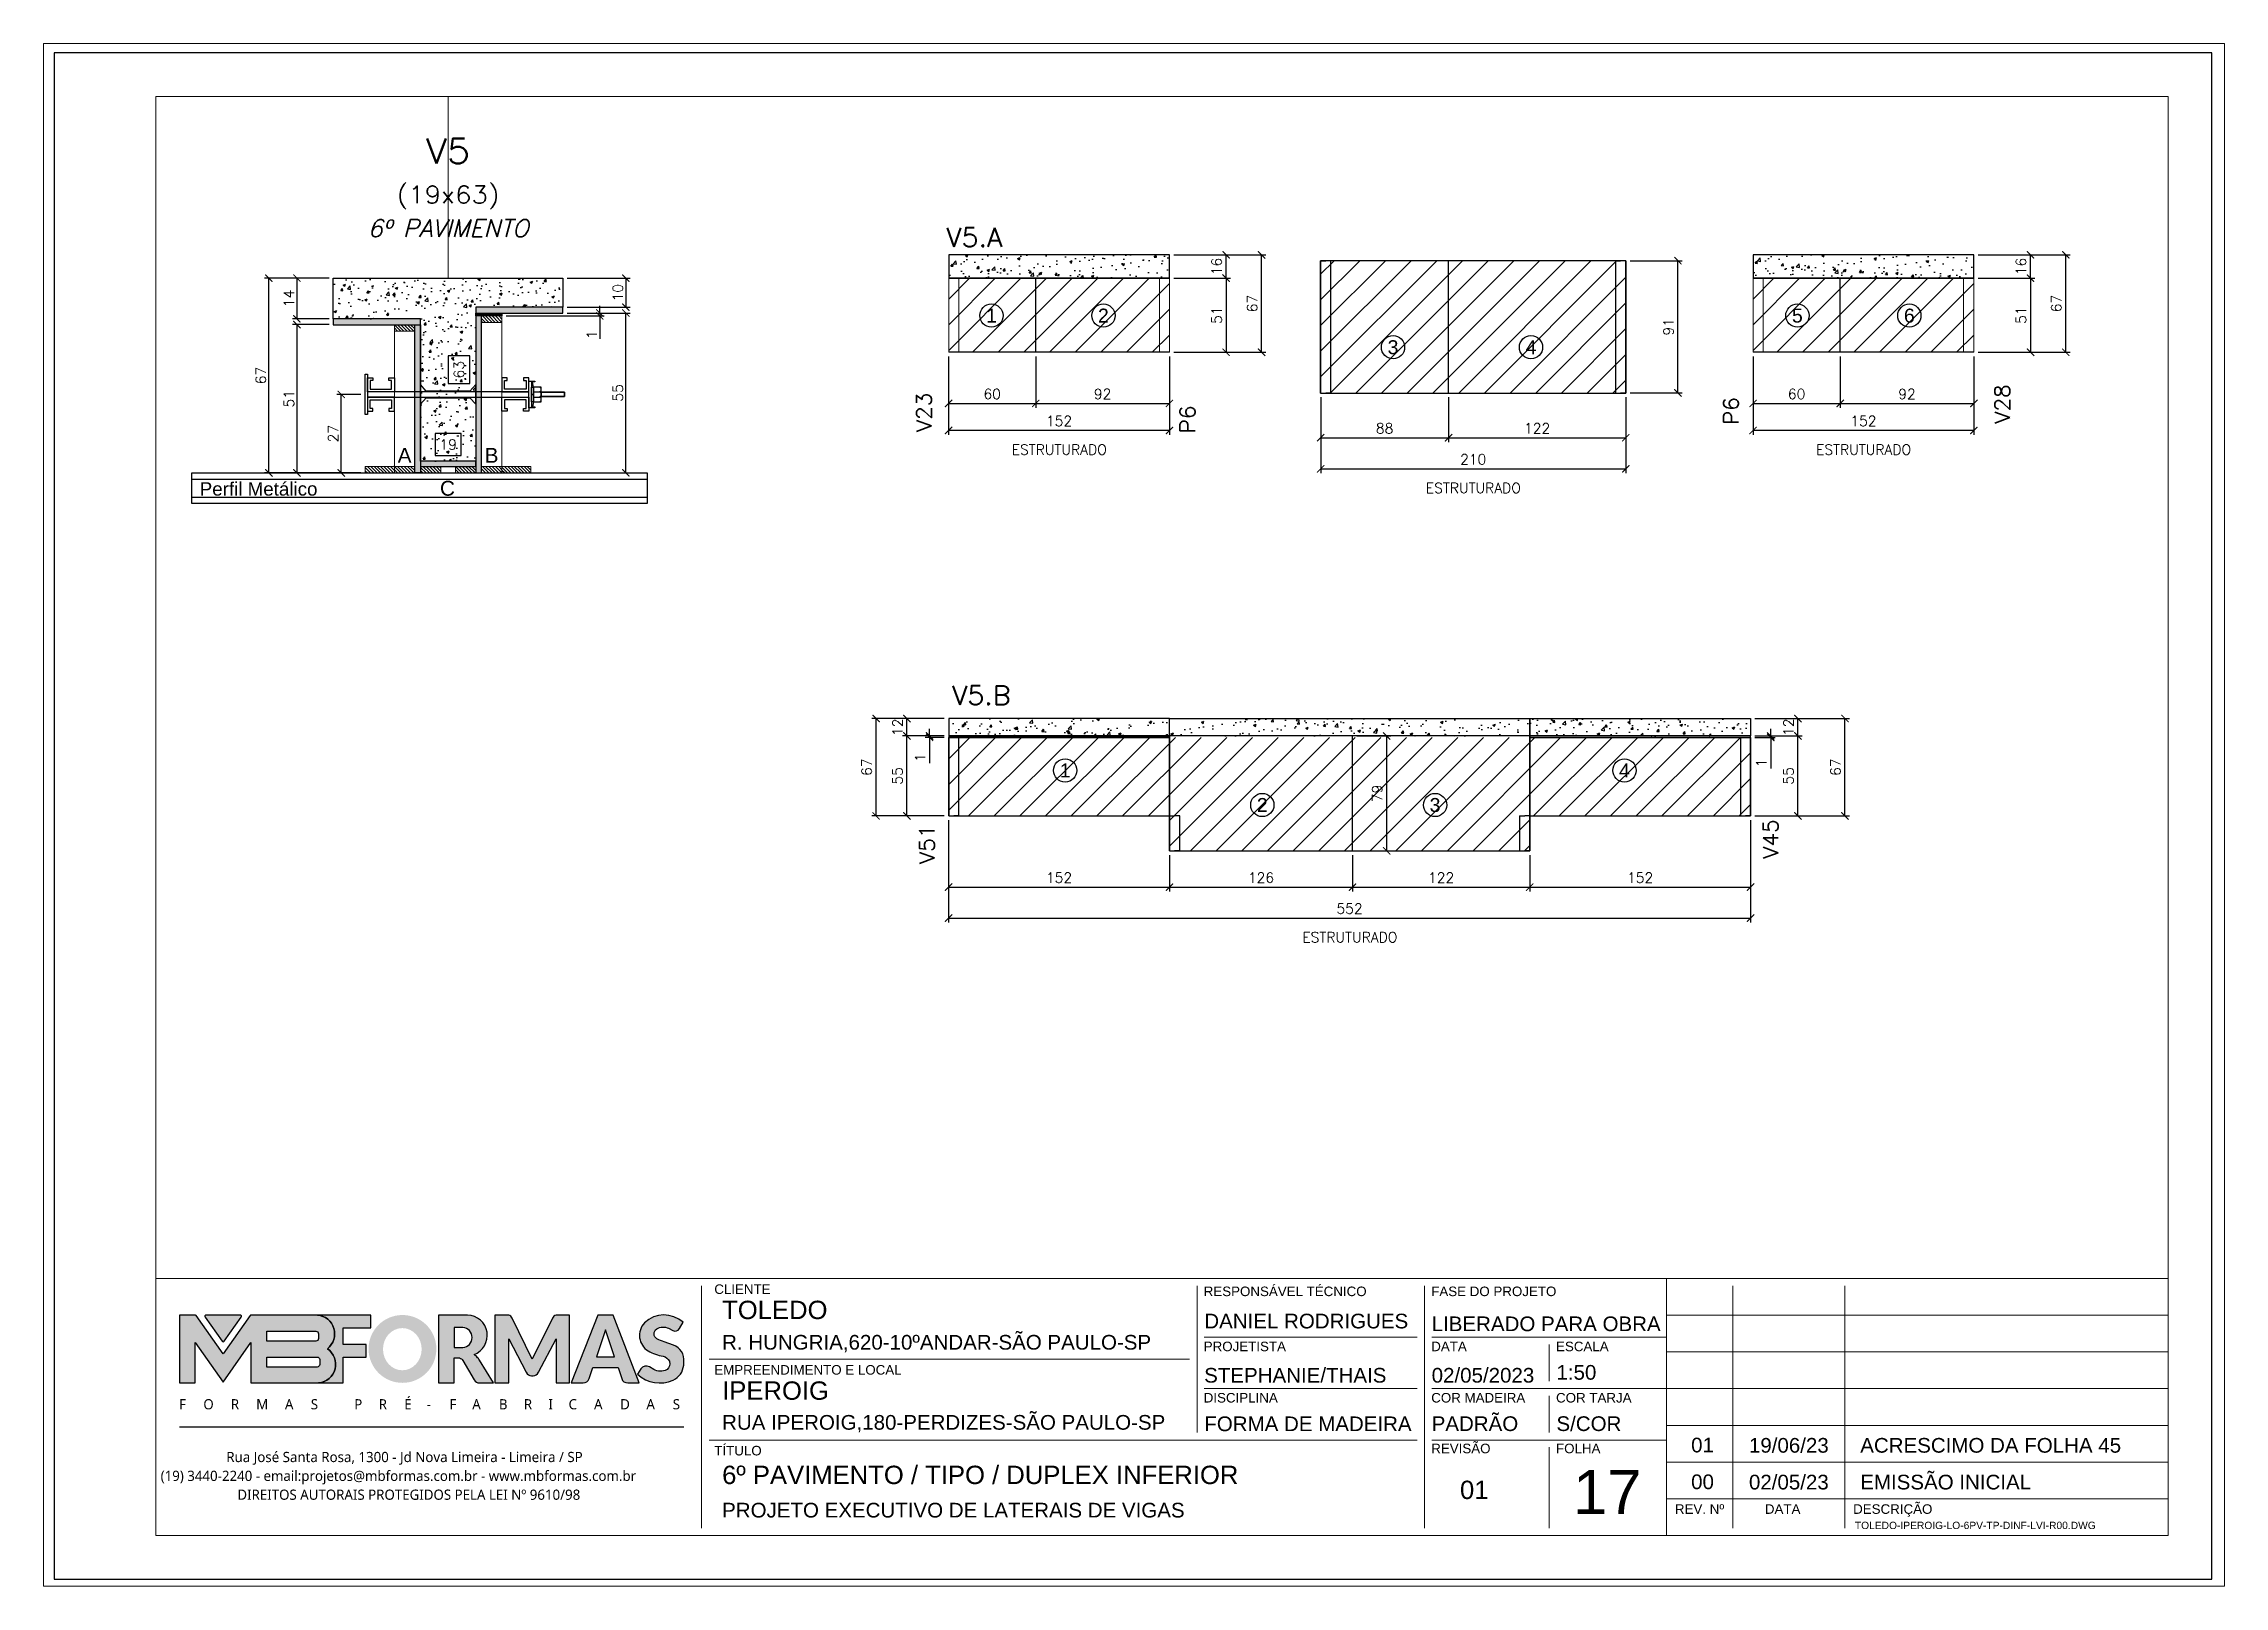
# Paper-space layout '17' of a CAD drawing. Extents: x 399.1 to 428.8, y 284.8 to 305.8.
# The model-space entities are those that its viewports show. They can reach past a viewport. Long polylines and large blocks are cut down to what shows.
import ezdxf
from ezdxf.enums import TextEntityAlignment as Align

# ---------------------------------------------------------------- set-up
doc = ezdxf.new("R2010")
doc.units = 0
doc.header["$PDMODE"] = 2
doc.header["$PDSIZE"] = 10
doc.linetypes.add('CABLIN', pattern=[0.35, 0.25, -0.1])
doc.linetypes.add('HIDDEN', pattern=[9.525, 6.35, -3.175])
doc.layers.get('0').update_dxf_attribs({"lineweight": 13})
doc.layers.get('Defpoints').update_dxf_attribs({"lineweight": 13})
for name, color, linetype in [('Barra de Ancoragem', 20, 'Continuous'), ('Concreto', 250, 'HIDDEN'), ('Cota', 4, 'Continuous'), ('Cota Seção (2x)', 4, 'Continuous'), ('Hachura', 252, 'CABLIN'), ('MB Logo', 255, 'Continuous'), ('Painéis', 200, 'Continuous'), ('Perfil Metálico', 224, 'Continuous'), ('Reaproveitamento', 251, 'Continuous'), ('Romaneio', 10, 'Continuous'), ('Texto de Titulo', 7, 'Continuous'), ('Texto Qtd Sarr', 242, 'Continuous'), ('Tubo de PVC', 51, 'Continuous')]:
    doc.layers.add(name, color=color, linetype=linetype)
for name, color, linetype, lineweight in [('FOLHA MB', 7, 'Continuous', 13), ('Madeira', 100, 'Continuous', 13), ('N° Folha', 5, 'Continuous', 13), ('Sarr 2.2x7', 40, 'Continuous', 9), ('Texto Seção', 7, 'Continuous', 15)]:
    doc.layers.add(name, color=color, linetype=linetype, lineweight=lineweight)
doc.layers.add('Laje_Perimetro', color=7, linetype='Continuous', plot=False)
doc.layers.add('VIEW', color=252, linetype='Continuous', lineweight=13, plot=False)
doc.styles.add('ARIAL', font='arial.ttf', dxfattribs={"oblique": 15, "height": 25})
doc.styles.add('MB_C01', font='arial.ttf', dxfattribs={"height": 1.3})
doc.styles.add('MB_C02', font='arial.ttf', dxfattribs={"height": 2})
doc.styles.add('MB_C03', font='arial.ttf', dxfattribs={"height": 2.5})
doc.styles.add('MB_C04', font='arial.ttf', dxfattribs={"height": 6})
doc.styles.add('MtXpl_Lucida_Sans_Un', font='l_10646.ttf')
doc.styles.add('REGUA-120', font='ROMANS.shx', dxfattribs={"height": 15})
doc.styles.add('ROMANS', font='romans.shx')
doc.dimstyles.new('Cota Paínel', dxfattribs={"dimtxt": 7, "dimasz": 5, "dimexe": 3, "dimexo": 3, "dimgap": 3, "dimtad": 1, "dimdec": 1, "dimzin": 12, "dimdsep": 46, "dimtxsty": 'ROMANS', "dimblk": 'ARCHTICK', "dimcen": 0, "dimclrd": 4, "dimclre": 4, "dimclrt": 1, "dimadec": 1, "dimazin": 3, "dimtfac": 1, "dimtdec": 1, "dimtmove": 0, "dimatfit": 3, "dimldrblk": 'OBLIQUE', "dimfxl": 1, "dimtolj": 1, "dimtzin": 12, "dimarcsym": 0})
doc.dimstyles.new('Cota Seção (2x)', dxfattribs={"dimtxt": 7, "dimasz": 5, "dimexe": 3, "dimexo": 3, "dimgap": 2, "dimtad": 3, "dimdec": 1, "dimlfac": 0.5, "dimzin": 12, "dimdsep": 46, "dimtxsty": 'ROMANS', "dimblk": 'ARCHTICK', "dimcen": 0, "dimclrd": 4, "dimclre": 4, "dimclrt": 1, "dimadec": 1, "dimazin": 3, "dimtfac": 1, "dimtdec": 1, "dimtmove": 0, "dimatfit": 3, "dimldrblk": 'OBLIQUE', "dimfxl": 1, "dimtolj": 1, "dimtzin": 12, "dimarcsym": 0})
doc.dimstyles.new('Cota Seção interna', dxfattribs={"dimtxt": 7, "dimasz": 6, "dimexe": 0.18, "dimexo": 2, "dimgap": -4, "dimtad": 3, "dimdec": 1, "dimlfac": 0.5, "dimzin": 12, "dimdsep": 46, "dimtxsty": 'ROMANS', "dimblk": 'ARCHTICK', "dimcen": 0.09, "dimse1": 1, "dimse2": 1, "dimsd1": 1, "dimsd2": 1, "dimclrd": 180, "dimclre": 5, "dimclrt": 1, "dimadec": 0, "dimazin": 3, "dimtfac": 1, "dimtdec": 1, "dimtofl": 0, "dimtmove": 0, "dimatfit": 3, "dimldrblk": 'ARCHTICK', "dimfxl": 1, "dimtolj": 1, "dimtzin": 0, "dimarcsym": 0})
pattern_1 = [(315, (4117.2894, -3386.3843), (1.12253202, 1.12253202), [])]
pattern_2 = [(315, (4117.2894, -3459.9843), (1.12253202, 1.12253202), [])]
pattern_3 = [(50, (-26.599, -2326.895), (17.931505, -1.568803), [1.875, -20.625]), (355, (-26.599, -2326.895), (-3.468783, 18.804803), [1.5, -16.5]), (100.45144, (-25.104, -2327.026), (14.462721, 17.236), [1.593505, -17.528553]), (46.1842, (-26.599, -2321.895), (26.681033, -4.137982), [2.8125, -30.9375]), (96.63564, (-24.375, -2322.24), (23.36655, 24.352965), [2.39026, -26.292844]), (351.18416, (-26.599, -2321.895), (23.36655, 24.352965), [2.25, -24.75]), (21, (-24.099, -2323.145), (14.922676, -10.065472), [1.875, -20.625]), (326, (-24.099, -2323.145), (6.082883, 18.128751), [1.5, -16.5]), (71.45144, (-22.855, -2323.984), (21.00556, 8.063279), [1.593505, -17.528553]), (37.5, (-26.5986, -2326.8953), (0.3039964, 8.3223463), [0, -16.3, 0, -16.75, 0, -16.5625]), (7.5, (-26.599, -2326.895), (6.5767384, 9.8602928), [0, -9.55, 0, -15.925, 0, -6.3125]), (327.5, (-32.1736, -2326.895), (13.345561, -0.5638718), [0, -6.25, 0, -19.5, 0, -25.875]), (317.5, (-34.674, -2326.895), (14.579654, 2.5026246), [0, -8.125, 0, -12.95, 0, -18.375])]

psp = doc.layouts.new('17')

msp = doc.modelspace()

# ---------------------------------------------------------------- texts
at = {"layer": 'N° Folha', "color": 5, "style": 'MB_C04'}
msp.add_text('17', height=30.306, dxfattribs=at).set_placement((-18045.93, 4127))
at = {"layer": 'Painéis', "color": 1, "char_height": 7, "attachment_point": 5, "style": 'ROMANS'}
for insert in [(-18399.63, 4859.31), (-17845.98, 4859.31), (-18114.59, 4832.93), (-18199.63, 4523.83)]:
    msp.add_mtext('\\A1;ESTRUTURADO', dxfattribs=dict(at, insert=insert))
at = {"layer": 'Romaneio', "color": 0, "style": 'ARIAL'}
for s, p in [('1', (-18446.33, 4951.52)), ('2', (-18369.27, 4951.52)), ('5', (-17891.57, 4951.52)), ('6', (-17814.5, 4951.52)), ('3', (-18169.89, 4929.77)), ('4', (-18074.93, 4929.77)), ('1', (-18395.59, 4638.6)), ('4', (-18010.59, 4638.6)), ('2', (-18259.89, 4614.81)), ('3', (-18140.97, 4614.81))]:
    msp.add_text(s, height=9.6, dxfattribs=at).set_placement(p, align=Align.MIDDLE_CENTER)
at = {"layer": 'Texto Seção', "style": 'REGUA-120', "width": 1.05}
for s, p in [('V5.A', (-18477.49, 4998.86)), ('V5.B', (-18473.44, 4683.76))]:
    msp.add_text(s, height=13, dxfattribs=at).set_placement(p)
for s, p in [('V23', (-18492.81, 4884.93)), ('P6', (-17937.25, 4885.82)), ('V28', (-17750.43, 4890.68)), ('P6', (-18311.37, 4880.05)), ('V51', (-18490.72, 4587.78)), ('V45', (-17910.03, 4591.38))]:
    msp.add_text(s, height=10.4, rotation=90, dxfattribs=at).set_placement(p, align=Align.MIDDLE_CENTER)
at = {"layer": 'Texto Seção', "color": 0, "linetype": 'Continuous', "style": 'ARIAL'}
for s, p in [('A', (-18850.26, 4855.39)), ('B', (-18790.4, 4855.39)), ('C', (-18820.77, 4832.72))]:
    msp.add_text(s, height=10.22, dxfattribs=at).set_placement(p, align=Align.MIDDLE_CENTER)
at = {"layer": 'Texto Seção', "style": 'ARIAL'}
msp.add_text('Perfil Metálico', height=9.24, dxfattribs=at).set_placement((-18950.77, 4832.28), align=Align.MIDDLE_CENTER)

# ---------------------------------------------------------------- blocks, each defined once
blk = doc.blocks.new('MB-NOVO')
at = {"layer": 'MB Logo', "linetype": 'Continuous'}
h = blk.add_hatch(color=256, dxfattribs=at)
h.dxf.hatch_style = 1
h.set_gradient(color1=(242, 132, 69), color2=(247, 180, 141), rotation=90, tint=1)
h.paths.add_polyline_path([(-18529.6, 10980.8), (-18475.7, 10980.8, 0.706757), (-18468.7, 11008, 0.681802), (-18476.7, 11034.9), (-18529.4, 11034.9, 0.243712), (-18530.2, 11034.5), (-18551.7, 11003.9), (-18573.3, 11034.5, 0.243712), (-18574.1, 11034.9), (-18586.5, 11034.9), (-18586.5, 10980.8), (-18573.9, 10980.8), (-18573.9, 11012.9), (-18551.7, 10981.5), (-18529.6, 11012.9)])
h.paths.add_polyline_path([(-18516.8, 11014.1), (-18516.8, 11022), (-18477.8, 11022, -0.414214), (-18475.8, 11020), (-18475.8, 11016.1, -0.414214), (-18477.8, 11014.1)], flags=16)
h.paths.add_polyline_path([(-18516.8, 11001.4), (-18476.8, 11001.4, -0.414214), (-18474.8, 10999.4), (-18474.8, 10995.5, -0.414214), (-18476.8, 10993.5), (-18516.8, 10993.5)], flags=16)
at = {"layer": 'MB Logo', "true_color": 0x262626}
h = blk.add_hatch(color=250, dxfattribs=at)
h.dxf.hatch_style = 1
h.paths.add_polyline_path([(-18537.3, 11033.3, 0.60809), (-18538.1, 11034.9), (-18565.3, 11034.9, 0.60809), (-18566.1, 11033.3), (-18552.5, 11014, 0.518202), (-18550.9, 11014)])
h = blk.add_hatch(color=250, dxfattribs=at)
h.dxf.hatch_style = 1
h.paths.add_polyline_path([(-18456.2, 11011.3), (-18456.2, 11024.6), (-18434.2, 11024.6), (-18434.2, 11034.9), (-18476.7, 11034.9, -0.681802), (-18468.7, 11008, -0.706757), (-18475.7, 10980.8), (-18456.2, 10980.8), (-18456.2, 11001.4), (-18437.8, 11001.4), (-18437.8, 11011.3)])
h = blk.add_hatch(color=250, dxfattribs=at)
h.dxf.hatch_style = 1
h.paths.add_polyline_path([(-18435.9, 11007.9, 1), (-18381.9, 11007.9, 1)])
edge = h.paths.add_edge_path(flags=16)
edge.add_ellipse((-18409, 11007.7), major_axis=(0, 16.8), ratio=0.916255, start_angle=0, end_angle=360)
h = blk.add_hatch(color=250, dxfattribs=at)
h.dxf.hatch_style = 1
h.paths.add_polyline_path([(-18357, 11034.9), (-18380.2, 11034.9), (-18380.2, 10980.8), (-18367.6, 10980.8), (-18367.6, 11000.7), (-18363.4, 11000.7, -0.195765), (-18360.9, 10998.9), (-18351.8, 10983.2, 0.261385), (-18347.5, 10980.8), (-18336.4, 10980.8), (-18347.5, 10999, 0.082429), (-18349.6, 11001.5), (-18351.9, 11003.4, 0.81838)])
h.paths.add_polyline_path([(-18360.8, 11009), (-18367.6, 11009), (-18367.6, 11025), (-18360.8, 11025, -0.92578)], flags=16)
h = blk.add_hatch(color=250, dxfattribs=at)
h.dxf.hatch_style = 1
h.paths.add_polyline_path([(-18286.6, 11015.9), (-18286.6, 10980.8), (-18275.8, 10980.8), (-18275.8, 11034.9), (-18286.6, 11034.9, 0.216647), (-18289.4, 11032.4), (-18305.5, 10999.8), (-18321.6, 11032.7, 0.199908), (-18324.3, 11034.9), (-18335.2, 11034.9), (-18335.2, 10980.8), (-18324.3, 10980.8), (-18324.3, 11015.9), (-18310.4, 10989.3, 0.279644), (-18306, 10986.6, 0.340986), (-18300.5, 10989.3)])
h = blk.add_hatch(color=250, dxfattribs=at)
h.dxf.hatch_style = 1
h.paths.add_polyline_path([(-18274.4, 10980.8), (-18265, 10980.8, 0.322517), (-18260.2, 10984.3), (-18257.3, 10993), (-18237.2, 10993), (-18234.3, 10984.3, 0.322517), (-18229.5, 10980.8), (-18220.3, 10980.8), (-18241.2, 11034.9), (-18253.4, 11034.9)])
h.paths.add_polyline_path([(-18254.4, 11001.6), (-18247.3, 11023), (-18240.1, 11001.6)], flags=16)
h = blk.add_hatch(color=250, dxfattribs=at)
h.dxf.hatch_style = 1
h.paths.add_polyline_path([(-18206, 11024, -0.247671), (-18196.9, 11024.3), (-18193.5, 11022.5, 0.40799), (-18188.2, 11024.1), (-18185.4, 11029.1, 0.392837), (-18216.2, 11028.7, 0.467779), (-18213.3, 11006.3, 0.077523), (-18201.2, 11002.1, -0.214206), (-18196.1, 10997.9, -0.284295), (-18198.2, 10991.4, -0.26924), (-18208.8, 10991.6), (-18212.2, 10993.6, 0.407727), (-18219, 10992.1), (-18221.8, 10987.7, 0.296878), (-18193.2, 10983.1, 0.272251), (-18184.9, 10995.3), (-18184.6, 10997.9, 0.348906), (-18193.7, 11011.2), (-18200.4, 11013.5, -0.045018), (-18205.8, 11015.7, -0.618284)])
at = {"layer": 'MB Logo', "linetype": 'Continuous'}
blk.add_line((-18586.5, 10945.9), (-18184.8, 10945.9), dxfattribs=at)
at = {"layer": 'MB Logo', "color": 23, "linetype": 'Continuous', "true_color": 0xf28445}
for points in [[(-18573.3, 11034.5, 0.243712), (-18574.1, 11034.9), (-18586.5, 11034.9), (-18586.5, 10980.8), (-18573.9, 10980.8), (-18573.9, 11012.9), (-18551.7, 10981.5), (-18529.6, 11012.9), (-18529.6, 10980.8), (-18475.7, 10980.8, 0.706757), (-18468.7, 11008, 0.681802), (-18476.7, 11034.9), (-18529.4, 11034.9, 0.243712), (-18530.2, 11034.5), (-18551.7, 11003.9)], [(-18516.8, 11022), (-18477.8, 11022, -0.414214), (-18475.8, 11020), (-18475.8, 11016.1, -0.414214), (-18477.8, 11014.1), (-18516.8, 11014.1)], [(-18516.8, 11001.4), (-18476.8, 11001.4, -0.414214), (-18474.8, 10999.4), (-18474.8, 10995.5, -0.414214), (-18476.8, 10993.5), (-18516.8, 10993.5)]]:
    blk.add_lwpolyline(points, format="xyb", close=True, dxfattribs=at)
at = {"layer": 'MB Logo', "color": 250, "true_color": 0x262626}
for points in [[(-18537.3, 11033.3, 0.60809), (-18538.1, 11034.9), (-18565.3, 11034.9, 0.60809), (-18566.1, 11033.3), (-18552.5, 11014, 0.518202), (-18550.9, 11014)], [(-18437.8, 11011.3), (-18456.2, 11011.3), (-18456.2, 11024.6), (-18434.2, 11024.6), (-18434.2, 11034.9), (-18476.7, 11034.9, -0.681802), (-18468.7, 11008, -0.706757), (-18475.7, 10980.8), (-18456.2, 10980.8), (-18456.2, 11001.4), (-18437.8, 11001.4)], [(-18347.5, 10980.8), (-18336.4, 10980.8), (-18347.5, 10999, 0.082429), (-18349.6, 11001.5), (-18351.9, 11003.4, 0.81838), (-18357, 11034.9), (-18380.2, 11034.9), (-18380.2, 10980.8), (-18367.6, 10980.8), (-18367.6, 11000.7), (-18363.4, 11000.7, -0.209789), (-18360.8, 10998.7), (-18351.8, 10983.2, 0.261385)], [(-18286.6, 11015.9), (-18286.6, 10980.8), (-18275.8, 10980.8), (-18275.8, 11034.9), (-18286.6, 11034.9, 0.216647), (-18289.4, 11032.4), (-18305.5, 10999.8), (-18321.5, 11032.4, 0.216647), (-18324.3, 11034.9), (-18335.2, 11034.9), (-18335.2, 10980.8), (-18324.3, 10980.8), (-18324.3, 11015.9), (-18310.4, 10989.3, 0.279644), (-18306, 10986.6), (-18304.9, 10986.6, 0.279644), (-18300.5, 10989.3)], [(-18265, 10980.8, 0.322517), (-18260.2, 10984.3), (-18257.3, 10993), (-18237.2, 10993), (-18234.3, 10984.3, 0.322517), (-18229.5, 10980.8), (-18220.3, 10980.8), (-18241.2, 11034.9), (-18253.4, 11034.9), (-18274.4, 10980.8)], [(-18206.2, 11015.9, -0.549626), (-18206.4, 11023.8, -0.258723), (-18196.9, 11024.3), (-18193.5, 11022.5, 0.40799), (-18188.2, 11024.1), (-18185.4, 11029.1, 0.392837), (-18216.2, 11028.7, 0.467779), (-18213.3, 11006.3, 0.077523), (-18201.2, 11002.1, -0.203897), (-18196.3, 10998.2), (-18196.1, 10997.8, -0.267611), (-18198, 10991.6), (-18198.5, 10991.3, -0.261145), (-18208.8, 10991.6), (-18212.2, 10993.6, 0.407727), (-18219, 10992.1), (-18221.8, 10987.7, 0.296878), (-18193.2, 10983.1, 0.265963), (-18184.9, 10994.9), (-18184.7, 10997.6, 0.340466), (-18193.1, 11011), (-18200.4, 11013.5, -0.049298)], [(-18367.6, 11009), (-18360.8, 11009, 0.92578), (-18360.8, 11025), (-18367.6, 11025)]]:
    blk.add_lwpolyline(points, format="xyb", close=True, dxfattribs=at)
blk.add_lwpolyline([(-18247.3, 11023), (-18254.4, 11001.6), (-18240.1, 11001.6)], close=True, dxfattribs=at)
at = {"layer": 'MB Logo', "color": 250, "true_color": 0x262626, "style": 'MtXpl_Lucida_Sans_Un'}
for s, height, p in [('F', 8.12, (-18586.8, 10959.8)), ('O', 8.12, (-18567.5, 10959.8)), ('R', 8.12, (-18545.6, 10959.8)), ('M', 8.12, (-18525.4, 10959.8)), ('A', 8.12, (-18502.5, 10959.8)), ('S', 8.12, (-18481.9, 10959.8)), ('P', 8.12, (-18447.3, 10959.8)), ('R', 8.12, (-18427.8, 10959.8)), ('É', 8.12, (-18407.5, 10959.8)), ('-', 8.12, (-18389.6, 10959.8)), ('F', 8.12, (-18371.4, 10959.8)), ('A', 8.12, (-18353.3, 10959.8)), ('B', 8.12, (-18332.1, 10959.8)), ('R', 8.12, (-18312.2, 10959.8)), ('I', 8.12, (-18292.7, 10959.8)), ('C', 8.12, (-18276.6, 10959.8)), ('A', 8.12, (-18256.3, 10959.8)), ('D', 8.12, (-18235.5, 10959.8)), ('A', 8.12, (-18214.6, 10959.8)), ('S', 8.12, (-18193.6, 10959.8)), ('DIREITOS AUTORAIS PROTEGIDOS PELA LEI Nº 9610/98', 8.122, (-18540.4, 10887.8))]:
    blk.add_text(s, height=height, dxfattribs=at).set_placement(p)
at = {"layer": 'MB Logo', "style": 'MtXpl_Lucida_Sans_Un'}
for s, p in [('Rua José Santa Rosa, 1300 - Jd Nova Limeira - Limeira / SP', (-18549.2, 10917.8)), ('(19) 3440-2240 - email:projetos@mbformas.com.br - www.mbformas.com.br', (-18601.5, 10902.8))]:
    blk.add_text(s, height=8.122, dxfattribs=at).set_placement(p)
blk = doc.blocks.new('A$C169d8357')
at = {"layer": 'FOLHA MB', "color": 1}
for p, q in [((1109.8, 356.7), (70, 356.7)), ((445.6, 351.7), (445.6, 185)), ((786.6, 351.7), (786.6, 250.7)), ((943.1, 351.7), (943.1, 185)), ((1109.8, 356.7), (1109.8, 179.9)), ((1455, 356.7), (1109.8, 356.7)), ((1155.3, 185), (1155.3, 351.7)), ((1232.6, 351.7), (1232.6, 185)), ((1455, 331.5), (1109.8, 331.5)), ((938.1, 316.3), (791.6, 316.3)), ((1109.8, 316.3), (948.2, 316.3)), ((781.5, 301.2), (450.7, 301.2)), ((1029, 311.3), (1029, 286)), ((1455, 306.2), (1109.8, 306.2)), ((938.1, 281), (791.6, 281)), ((1109.8, 281), (948.2, 281)), ((1029, 275.9), (1029, 250.7)), ((1455, 281), (1109.8, 281)), ((1455, 255.7), (1109.8, 255.7)), ((938.1, 245.6), (450.7, 245.6)), ((1109.8, 245.6), (948.2, 245.6)), ((1029, 240.6), (1029, 185)), ((1455, 230.4), (1109.8, 230.4)), ((1455, 205.2), (1109.8, 205.2))]:
    blk.add_line(p, q, dxfattribs=at)
for points in [[(0, 1199.9), (0, 149.9), (1485, 149.9), (1485, 1199.9)], [(70, 1169.9), (70, 179.9), (1455, 179.9), (1455, 1169.9)]]:
    blk.add_lwpolyline(points, close=True, dxfattribs=at)
at = {"layer": 'MB Logo', "xscale": 0.8642040370897565, "yscale": 0.8642040370897565, "zscale": 0.8642040370897565}
blk.add_blockref('MB-NOVO', (16148.7, -9204.8), dxfattribs=at)
at = {"layer": 'FOLHA MB', "color": 6}
for s, height, style, p in [('CLIENTE', 6.57, 'MB_C01', (454.3, 346.1)), ('RESPONSÁVEL TÉCNICO', 6.566, 'MB_C01', (791.2, 344.6)), ('FASE DO PROJETO', 6.566, 'MB_C01', (947.8, 344.6)), ('R. HUNGRIA,620-10ºANDAR-SÃO PAULO-SP', 10.102, 'MB_C02', (459.7, 307.8)), ('PROJETISTA', 6.57, 'MB_C01', (791.2, 306.7)), ('DATA', 6.57, 'MB_C01', (947.8, 306.7)), ('ESCALA', 6.57, 'MB_C01', (1033.7, 306.7)), ('EMPREENDIMENTO E LOCAL', 6.566, 'MB_C01', (454.3, 290.6)), ('DISCIPLINA', 6.57, 'MB_C01', (791.2, 271.4)), ('COR MADEIRA', 6.566, 'MB_C01', (947.8, 271.4)), ('COR TARJA', 6.57, 'MB_C01', (1033.7, 271.4)), ('RUA IPEROIG,180-PERDIZES-SÃO PAULO-SP', 10.102, 'MB_C02', (459.7, 252.7)), ('TÍTULO', 6.57, 'MB_C01', (454.3, 235)), ('REVISÃO', 6.57, 'MB_C01', (947.8, 236.5)), ('FOLHA', 6.57, 'MB_C01', (1033.7, 236.5)), ('PROJETO EXECUTIVO DE LATERAIS DE VIGAS', 10.102, 'MB_C02', (459.7, 192.3))]:
    blk.add_text(s, height=height, dxfattribs=dict(at, style=style)).set_placement(p)
at = {"layer": 'FOLHA MB', "color": 5}
for s, height, style, p in [('TOLEDO', 12.63, 'MB_C03', (459.7, 328.8)), ('DANIEL RODRIGUES', 10.102, 'MB_C02', (791.6, 322.4)), ('LIBERADO PARA OBRA', 10.102, 'MB_C02', (948.1, 320.5)), ('IPEROIG', 12.63, 'MB_C03', (459.7, 273.3)), ('STEPHANIE/THAIS', 10.102, 'MB_C02', (791.5, 285.1)), ('02/05/2023', 10.1, 'MB_C02', (948.1, 285.1)), ('1:50', 10.1, 'MB_C02', (1034, 287.1)), ('FORMA DE MADEIRA', 10.102, 'MB_C02', (791.6, 251.7)), ('PADRÃO', 10.1, 'MB_C02', (948.1, 251.8)), ('S/COR', 10.1, 'MB_C02', (1034, 251.8)), ('01', 10.1, 'MB_C02', (1126.7, 237.1)), ('19/06/23', 10.1, 'MB_C02', (1166.5, 236.9)), ('ACRESCIMO DA FOLHA 45', 10.102, 'MB_C02', (1243.1, 236.9)), ('6º PAVIMENTO / TIPO / DUPLEX INFERIOR', 12.628, 'MB_C03', (459.7, 215.3)), ('01', 12.63, 'MB_C03', (967.6, 205)), ('00', 10.1, 'MB_C02', (1126.7, 211.8)), ('02/05/23', 10.1, 'MB_C02', (1166.5, 211.6)), ('EMISSÃO INICIAL', 10.102, 'MB_C02', (1243.1, 211.6))]:
    blk.add_text(s, height=height, dxfattribs=dict(at, style=style)).set_placement(p)
at = {"layer": 'FOLHA MB', "color": 6, "style": 'MB_C01'}
for s, p in [('REV. Nº', (1132.5, 198.1)), ('DATA', (1189.7, 198.1)), ('DESCRIÇÃO', (1265.5, 198.1))]:
    blk.add_text(s, height=6.57, dxfattribs=at).set_placement(p, align=Align.MIDDLE_CENTER)
at = {"layer": 'FOLHA MB', "insert": (1239.4, 189.4), "char_height": 5.051, "width": 210.818, "attachment_point": 1, "style": 'MB_C04'}
blk.add_mtext('TOLEDO-IPEROIG-LO-6PV-TP-DINF-LVI-R00.DWG', dxfattribs=at)
blk = doc.blocks.new('_ArchTick')
at = {"color": 0, "linetype": 'ByBlock', "const_width": 0.15}
blk.add_lwpolyline([(-0.5, -0.5), (0.5, 0.5)], dxfattribs=at)
blk = doc.blocks.new('*D353')
at = {"layer": 'Cota', "color": 4, "lineweight": -2, "transparency": 16777216}
for p, q in [((-18475.8, 4923.3), (-18475.8, 4888.1)), ((-18415.8, 4923.3), (-18415.8, 4888.1)), ((-18475.8, 4891.1), (-18415.8, 4891.1))]:
    blk.add_line(p, q, dxfattribs=at)
at = {"layer": 'Defpoints', "color": 0, "transparency": 16777216}
for p in [(-18475.8, 4926.3), (-18415.8, 4926.3), (-18415.8, 4891.1)]:
    blk.add_point(p, dxfattribs=at)
at = {"layer": 'Cota', "color": 4, "lineweight": -2, "transparency": 16777216, "xscale": 5, "yscale": 5, "zscale": 5, "rotation": 180}
blk.add_blockref('_ArchTick', (-18475.8, 4891.1), dxfattribs=at)
at = {"layer": 'Cota', "color": 4, "lineweight": -2, "transparency": 16777216, "xscale": 5, "yscale": 5, "zscale": 5}
blk.add_blockref('_ArchTick', (-18415.8, 4891.1), dxfattribs=at)
at = {"layer": 'Cota', "color": 1, "transparency": 16777216, "insert": (-18445.8, 4897.6), "char_height": 7, "attachment_point": 5, "style": 'ROMANS'}
blk.add_mtext('\\A1;60', dxfattribs=at)
blk = doc.blocks.new('_OBLIQUE')
at = {"color": 0, "linetype": 'ByBlock', "lineweight": -2}
for p, q in [((0, 0), (-1, 0)), ((-0.5, -0.5), (0.5, 0.5))]:
    blk.add_line(p, q, dxfattribs=at)
blk = doc.blocks.new('*D354')
at = {"layer": 'Cota', "color": 4, "lineweight": -2, "transparency": 16777216}
for p, q in [((-18415.8, 4923.3), (-18415.8, 4888.1)), ((-18323.8, 4923.3), (-18323.8, 4888.1)), ((-18415.8, 4891.1), (-18323.8, 4891.1))]:
    blk.add_line(p, q, dxfattribs=at)
at = {"layer": 'Defpoints', "color": 0, "transparency": 16777216}
for p in [(-18415.8, 4926.3), (-18323.8, 4926.3), (-18323.8, 4891.1)]:
    blk.add_point(p, dxfattribs=at)
at = {"layer": 'Cota', "color": 4, "lineweight": -2, "transparency": 16777216, "xscale": 5, "yscale": 5, "zscale": 5, "rotation": 180}
blk.add_blockref('_ArchTick', (-18415.8, 4891.1), dxfattribs=at)
at = {"layer": 'Cota', "color": 4, "lineweight": -2, "transparency": 16777216, "xscale": 5, "yscale": 5, "zscale": 5}
blk.add_blockref('_ArchTick', (-18323.8, 4891.1), dxfattribs=at)
at = {"layer": 'Cota', "color": 1, "transparency": 16777216, "insert": (-18369.8, 4897.6), "char_height": 7, "attachment_point": 5, "style": 'ROMANS'}
blk.add_mtext('\\A1;92', dxfattribs=at)
blk = doc.blocks.new('*D355')
at = {"layer": 'Cota', "color": 4, "lineweight": -2, "transparency": 16777216}
for p, q in [((-18475.8, 4923.3), (-18475.8, 4869.5)), ((-18323.8, 4923.3), (-18323.8, 4869.5)), ((-18323.8, 4872.5), (-18475.8, 4872.5))]:
    blk.add_line(p, q, dxfattribs=at)
at = {"layer": 'Defpoints', "color": 0, "transparency": 16777216}
for p in [(-18475.8, 4926.3), (-18323.8, 4926.3), (-18475.8, 4872.5)]:
    blk.add_point(p, dxfattribs=at)
at = {"layer": 'Cota', "color": 4, "lineweight": -2, "transparency": 16777216, "xscale": 5, "yscale": 5, "zscale": 5, "rotation": 180}
blk.add_blockref('_ArchTick', (-18475.8, 4872.5), dxfattribs=at)
at = {"layer": 'Cota', "color": 4, "lineweight": -2, "transparency": 16777216, "xscale": 5, "yscale": 5, "zscale": 5}
blk.add_blockref('_ArchTick', (-18323.8, 4872.5), dxfattribs=at)
at = {"layer": 'Cota', "color": 1, "transparency": 16777216, "insert": (-18399.8, 4879), "char_height": 7, "attachment_point": 5, "style": 'ROMANS'}
blk.add_mtext('\\A1;152', dxfattribs=at)
blk = doc.blocks.new('titulo1')
at = {"layer": 'Defpoints', "color": 252, "linetype": 'HIDDEN', "ltscale": 2}
blk.add_line((0, 0), (0, 125), dxfattribs=at)
at = {"layer": 'Defpoints', "style": 'ROMANS', "oblique": 15}
blk.add_attdef('FOLHA', text='', height=10, dxfattribs=at).set_placement((0, 15.6), align=Align.MIDDLE_CENTER)
at = {"layer": 'Texto Qtd Sarr', "color": 3, "style": 'ROMANS', "oblique": 15}
for tag, height, p in [('TITULO', 17, (0, 71.4)), ('SEÇÃO', 12, (0, 41.5))]:
    blk.add_attdef(tag, text='', height=height, dxfattribs=at).set_placement(p, align=Align.MIDDLE_CENTER)
blk = doc.blocks.new('*D356')
at = {"layer": 'Cota Seção (2x)', "color": 180, "lineweight": -2, "transparency": 16777216}
for p, q in [((-18811.3, 4870.3), (-18829.3, 4870.3)), ((-18829.3, 4870.3), (-18829.3, 4855.3)), ((-18811.3, 4855.3), (-18811.3, 4870.3)), ((-18829.3, 4855.3), (-18811.3, 4855.3))]:
    blk.add_line(p, q, dxfattribs=at)
at = {"layer": 'Defpoints', "color": 0, "transparency": 16777216}
for p in [(-18839.3, 4851.3), (-18801.3, 4851.3), (-18801.3, 4851.3)]:
    blk.add_point(p, dxfattribs=at)
at = {"layer": 'Cota Seção (2x)', "color": 1, "transparency": 16777216, "insert": (-18820.3, 4862.8), "char_height": 7, "attachment_point": 5, "style": 'ROMANS'}
blk.add_mtext('\\A1;19', dxfattribs=at)
blk = doc.blocks.new('*D357')
at = {"layer": 'Cota', "color": 4, "lineweight": -2, "transparency": 16777216}
for p, q in [((-18738.3, 4977.3), (-18695, 4977.3)), ((-18698, 4977.3), (-18698, 4957.3)), ((-18738.3, 4957.3), (-18695, 4957.3))]:
    blk.add_line(p, q, dxfattribs=at)
at = {"layer": 'Defpoints', "color": 0, "transparency": 16777216}
for p in [(-18741.3, 4977.3), (-18741.3, 4957.3), (-18698, 4957.3)]:
    blk.add_point(p, dxfattribs=at)
at = {"layer": 'Cota', "color": 4, "lineweight": -2, "transparency": 16777216, "xscale": 5, "yscale": 5, "zscale": 5}
for p, rotation in [((-18698, 4977.3), 90), ((-18698, 4957.3), 270)]:
    blk.add_blockref('_ArchTick', p, dxfattribs=dict(at, rotation=rotation))
at = {"layer": 'Cota', "color": 1, "transparency": 16777216, "insert": (-18703.5, 4967.3), "char_height": 7, "attachment_point": 5, "rotation": 90, "style": 'ROMANS'}
blk.add_mtext('\\A1;10', dxfattribs=at)
blk = doc.blocks.new('DSADSAD')
at = {"layer": 'Barra de Ancoragem'}
for p, q in [((-12991, 7698.4), (-13009.2, 7698.4)), ((-13005.1, 7696.9), (-13008.6, 7697.6)), ((-12995.1, 7696.9), (-12991.5, 7697.6))]:
    blk.add_line(p, q, dxfattribs=at)
at = {"layer": 'Barra de Ancoragem', "flags": 128}
for points in [[(-13009.2, 7700.2), (-12991, 7700.2), (-12991, 7698.4), (-13009.2, 7698.4)], [(-13008.6, 7698.4), (-13008.6, 7696), (-13009.2, 7696), (-13009.2, 7698.4)], [(-12995.1, 7698.4), (-12995.1, 7696.9), (-13005.1, 7696.9), (-13005.1, 7698.4)], [(-12991, 7698.4), (-12991, 7696), (-12991.5, 7696), (-12991.5, 7698.4)]]:
    blk.add_lwpolyline(points, close=True, dxfattribs=at)
for points in [[(-13005.1, 7696.9), (-13005.1, 7691.6), (-12995.1, 7691.6), (-12995.1, 7696.9)], [(-13000.4, 7696.9), (-13000.4, 7698.4), (-12999.8, 7698.4), (-12999.8, 7696.9), (-13000.4, 7696.9), (-12999.8, 7696.9)]]:
    blk.add_lwpolyline(points, dxfattribs=at)
for points in [[(-13001.9, 7696.9), (-13001.9, 7692.8, 0.666667), (-12998.3, 7692.8, 0.666667)], [(-12998.3, 7696.9), (-12998.3, 7692.8, 0.729796), (-12995.1, 7692.8, 0.729796)]]:
    blk.add_lwpolyline(points, format="xyb", dxfattribs=at)
at = {"layer": 'Barra de Ancoragem'}
blk.add_arc((-13003.5, 7693.3), 1.7, 197.7564, 342.2436, dxfattribs=at)
blk = doc.blocks.new('*D358')
at = {"layer": 'Cota', "color": 4, "lineweight": -2, "transparency": 16777216}
for p, q in [((-18880.5, 4897.3), (-18896.9, 4897.3)), ((-18893.9, 4843.3), (-18893.9, 4897.3)), ((-18880.3, 4843.3), (-18896.9, 4843.3))]:
    blk.add_line(p, q, dxfattribs=at)
at = {"layer": 'Defpoints', "color": 0, "transparency": 16777216}
for p in [(-18893.9, 4897.3), (-18877.5, 4897.3), (-18877.3, 4843.3)]:
    blk.add_point(p, dxfattribs=at)
at = {"layer": 'Cota', "color": 4, "lineweight": -2, "transparency": 16777216, "xscale": 5, "yscale": 5, "zscale": 5}
for p, rotation in [((-18893.9, 4897.3), 90), ((-18893.9, 4843.3), 270)]:
    blk.add_blockref('_ArchTick', p, dxfattribs=dict(at, rotation=rotation))
at = {"layer": 'Cota', "color": 1, "transparency": 16777216, "insert": (-18899.4, 4870.3), "char_height": 7, "attachment_point": 5, "rotation": 90, "style": 'ROMANS'}
blk.add_mtext('\\A1;27', dxfattribs=at)
blk = doc.blocks.new('*D359')
at = {"layer": 'Cota', "color": 4, "lineweight": -2, "transparency": 16777216}
for p, q in [((-18902.3, 4977.3), (-18946.7, 4977.3)), ((-18943.7, 4843.3), (-18943.7, 4977.3)), ((-18880.3, 4843.3), (-18946.7, 4843.3))]:
    blk.add_line(p, q, dxfattribs=at)
at = {"layer": 'Defpoints', "color": 0, "transparency": 16777216}
for p in [(-18943.7, 4977.3), (-18899.3, 4977.3), (-18877.3, 4843.3)]:
    blk.add_point(p, dxfattribs=at)
at = {"layer": 'Cota', "color": 4, "lineweight": -2, "transparency": 16777216, "xscale": 5, "yscale": 5, "zscale": 5}
for p, rotation in [((-18943.7, 4977.3), 90), ((-18943.7, 4843.3), 270)]:
    blk.add_blockref('_ArchTick', p, dxfattribs=dict(at, rotation=rotation))
at = {"layer": 'Cota', "color": 1, "transparency": 16777216, "insert": (-18949.2, 4910.3), "char_height": 7, "attachment_point": 5, "rotation": 90, "style": 'ROMANS'}
blk.add_mtext('\\A1;67', dxfattribs=at)
blk = doc.blocks.new('*D360')
at = {"layer": 'Cota', "color": 4, "lineweight": -2, "transparency": 16777216}
for p, q in [((-18738.3, 4953.3), (-18695, 4953.3)), ((-18698, 4843.3), (-18698, 4953.3)), ((-18760.3, 4843.3), (-18695, 4843.3))]:
    blk.add_line(p, q, dxfattribs=at)
at = {"layer": 'Defpoints', "color": 0, "transparency": 16777216}
for p in [(-18741.3, 4953.3), (-18698, 4953.3), (-18763.3, 4843.3)]:
    blk.add_point(p, dxfattribs=at)
at = {"layer": 'Cota', "color": 4, "lineweight": -2, "transparency": 16777216, "xscale": 5, "yscale": 5, "zscale": 5}
for p, rotation in [((-18698, 4953.3), 90), ((-18698, 4843.3), 270)]:
    blk.add_blockref('_ArchTick', p, dxfattribs=dict(at, rotation=rotation))
at = {"layer": 'Cota', "color": 1, "transparency": 16777216, "insert": (-18703.5, 4898.3), "char_height": 7, "attachment_point": 5, "rotation": 90, "style": 'ROMANS'}
blk.add_mtext('\\A1;55', dxfattribs=at)
blk = doc.blocks.new('*D361')
at = {"layer": 'Cota Seção (2x)', "color": 180, "lineweight": -2, "transparency": 16777216}
for p, q in [((-18805.3, 4923.8), (-18820.3, 4923.8)), ((-18820.3, 4923.8), (-18820.3, 4904.8)), ((-18805.3, 4904.8), (-18805.3, 4923.8)), ((-18820.3, 4904.8), (-18805.3, 4904.8))]:
    blk.add_line(p, q, dxfattribs=at)
at = {"layer": 'Defpoints', "color": 0, "transparency": 16777216}
for p in [(-18801.3, 4977.3), (-18801.3, 4977.3), (-18801.3, 4851.3)]:
    blk.add_point(p, dxfattribs=at)
at = {"layer": 'Cota Seção (2x)', "color": 1, "transparency": 16777216, "insert": (-18812.8, 4914.3), "char_height": 7, "attachment_point": 5, "rotation": 90, "style": 'ROMANS'}
blk.add_mtext('\\A1;63', dxfattribs=at)
blk = doc.blocks.new('*D362')
at = {"layer": 'Cota', "color": 4, "lineweight": -2, "transparency": 16777216}
for p, q in [((-18715.9, 4953.3), (-18715.9, 4958.3)), ((-18780.3, 4951.3), (-18712.9, 4951.3)), ((-18738.3, 4953.3), (-18712.9, 4953.3)), ((-18715.9, 4953.3), (-18715.9, 4951.3)), ((-18715.9, 4951.3), (-18715.9, 4935.6))]:
    blk.add_line(p, q, dxfattribs=at)
at = {"layer": 'Defpoints', "color": 0, "transparency": 16777216}
for p in [(-18783.3, 4951.3), (-18741.3, 4953.3), (-18715.9, 4951.3)]:
    blk.add_point(p, dxfattribs=at)
at = {"layer": 'Cota', "color": 4, "lineweight": -2, "transparency": 16777216, "xscale": 5, "yscale": 5, "zscale": 5}
for p, rotation in [((-18715.9, 4953.3), 270), ((-18715.9, 4951.3), 90)]:
    blk.add_blockref('_ArchTick', p, dxfattribs=dict(at, rotation=rotation))
at = {"layer": 'Cota', "color": 1, "transparency": 16777216, "insert": (-18721.4, 4938.4), "char_height": 7, "attachment_point": 5, "rotation": 90, "style": 'ROMANS'}
blk.add_mtext('\\A1;1', dxfattribs=at)
blk = doc.blocks.new('*D363')
at = {"layer": 'Cota', "color": 4, "lineweight": -2, "transparency": 16777216}
for p, q in [((-18902.3, 4977.3), (-18927.4, 4977.3)), ((-18924.4, 4977.3), (-18924.4, 4949.3)), ((-18902.3, 4949.3), (-18927.4, 4949.3))]:
    blk.add_line(p, q, dxfattribs=at)
at = {"layer": 'Defpoints', "color": 0, "transparency": 16777216}
for p in [(-18899.3, 4977.3), (-18924.4, 4949.3), (-18899.3, 4949.3)]:
    blk.add_point(p, dxfattribs=at)
at = {"layer": 'Cota', "color": 4, "lineweight": -2, "transparency": 16777216, "xscale": 5, "yscale": 5, "zscale": 5}
for p, rotation in [((-18924.4, 4977.3), 90), ((-18924.4, 4949.3), 270)]:
    blk.add_blockref('_ArchTick', p, dxfattribs=dict(at, rotation=rotation))
at = {"layer": 'Cota', "color": 1, "transparency": 16777216, "insert": (-18929.9, 4963.3), "char_height": 7, "attachment_point": 5, "rotation": 90, "style": 'ROMANS'}
blk.add_mtext('\\A1;14', dxfattribs=at)
blk = doc.blocks.new('*D364')
at = {"layer": 'Cota', "color": 4, "lineweight": -2, "transparency": 16777216}
for p, q in [((-18902.3, 4945.3), (-18927.4, 4945.3)), ((-18924.4, 4945.3), (-18924.4, 4843.3)), ((-18880.3, 4843.3), (-18927.4, 4843.3))]:
    blk.add_line(p, q, dxfattribs=at)
at = {"layer": 'Defpoints', "color": 0, "transparency": 16777216}
for p in [(-18899.3, 4945.3), (-18924.4, 4843.3), (-18877.3, 4843.3)]:
    blk.add_point(p, dxfattribs=at)
at = {"layer": 'Cota', "color": 4, "lineweight": -2, "transparency": 16777216, "xscale": 5, "yscale": 5, "zscale": 5}
for p, rotation in [((-18924.4, 4945.3), 90), ((-18924.4, 4843.3), 270)]:
    blk.add_blockref('_ArchTick', p, dxfattribs=dict(at, rotation=rotation))
at = {"layer": 'Cota', "color": 1, "transparency": 16777216, "insert": (-18929.9, 4894.3), "char_height": 7, "attachment_point": 5, "rotation": 90, "style": 'ROMANS'}
blk.add_mtext('\\A1;51', dxfattribs=at)
blk = doc.blocks.new('*D365')
at = {"layer": 'Cota', "color": 4, "lineweight": -2, "transparency": 16777216}
for p, q in [((-17922.1, 4923.3), (-17922.1, 4888.1)), ((-17862.1, 4923.3), (-17862.1, 4888.1)), ((-17922.1, 4891.1), (-17862.1, 4891.1))]:
    blk.add_line(p, q, dxfattribs=at)
at = {"layer": 'Defpoints', "color": 0, "transparency": 16777216}
for p in [(-17922.1, 4926.3), (-17862.1, 4926.3), (-17862.1, 4891.1)]:
    blk.add_point(p, dxfattribs=at)
at = {"layer": 'Cota', "color": 4, "lineweight": -2, "transparency": 16777216, "xscale": 5, "yscale": 5, "zscale": 5, "rotation": 180}
blk.add_blockref('_ArchTick', (-17922.1, 4891.1), dxfattribs=at)
at = {"layer": 'Cota', "color": 4, "lineweight": -2, "transparency": 16777216, "xscale": 5, "yscale": 5, "zscale": 5}
blk.add_blockref('_ArchTick', (-17862.1, 4891.1), dxfattribs=at)
at = {"layer": 'Cota', "color": 1, "transparency": 16777216, "insert": (-17892.1, 4897.6), "char_height": 7, "attachment_point": 5, "style": 'ROMANS'}
blk.add_mtext('\\A1;60', dxfattribs=at)
blk = doc.blocks.new('*D366')
at = {"layer": 'Cota', "color": 4, "lineweight": -2, "transparency": 16777216}
for p, q in [((-17862.1, 4923.3), (-17862.1, 4888.1)), ((-17770.1, 4923.3), (-17770.1, 4888.1)), ((-17862.1, 4891.1), (-17770.1, 4891.1))]:
    blk.add_line(p, q, dxfattribs=at)
at = {"layer": 'Defpoints', "color": 0, "transparency": 16777216}
for p in [(-17862.1, 4926.3), (-17770.1, 4926.3), (-17770.1, 4891.1)]:
    blk.add_point(p, dxfattribs=at)
at = {"layer": 'Cota', "color": 4, "lineweight": -2, "transparency": 16777216, "xscale": 5, "yscale": 5, "zscale": 5, "rotation": 180}
blk.add_blockref('_ArchTick', (-17862.1, 4891.1), dxfattribs=at)
at = {"layer": 'Cota', "color": 4, "lineweight": -2, "transparency": 16777216, "xscale": 5, "yscale": 5, "zscale": 5}
blk.add_blockref('_ArchTick', (-17770.1, 4891.1), dxfattribs=at)
at = {"layer": 'Cota', "color": 1, "transparency": 16777216, "insert": (-17816.1, 4897.6), "char_height": 7, "attachment_point": 5, "style": 'ROMANS'}
blk.add_mtext('\\A1;92', dxfattribs=at)
blk = doc.blocks.new('*D367')
at = {"layer": 'Cota', "color": 4, "lineweight": -2, "transparency": 16777216}
for p, q in [((-17922.1, 4923.3), (-17922.1, 4869.5)), ((-17770.1, 4923.3), (-17770.1, 4869.5)), ((-17770.1, 4872.5), (-17922.1, 4872.5))]:
    blk.add_line(p, q, dxfattribs=at)
at = {"layer": 'Defpoints', "color": 0, "transparency": 16777216}
for p in [(-17922.1, 4926.3), (-17770.1, 4926.3), (-17922.1, 4872.5)]:
    blk.add_point(p, dxfattribs=at)
at = {"layer": 'Cota', "color": 4, "lineweight": -2, "transparency": 16777216, "xscale": 5, "yscale": 5, "zscale": 5, "rotation": 180}
blk.add_blockref('_ArchTick', (-17922.1, 4872.5), dxfattribs=at)
at = {"layer": 'Cota', "color": 4, "lineweight": -2, "transparency": 16777216, "xscale": 5, "yscale": 5, "zscale": 5}
blk.add_blockref('_ArchTick', (-17770.1, 4872.5), dxfattribs=at)
at = {"layer": 'Cota', "color": 1, "transparency": 16777216, "insert": (-17846.1, 4879), "char_height": 7, "attachment_point": 5, "style": 'ROMANS'}
blk.add_mtext('\\A1;152', dxfattribs=at)
blk = doc.blocks.new('*D368')
at = {"layer": 'Cota', "color": 4, "lineweight": -2, "transparency": 16777216}
for p, q in [((-17767.1, 4977.3), (-17728.1, 4977.3)), ((-17731.1, 4977.3), (-17731.1, 4926.3)), ((-17767.1, 4926.3), (-17728.1, 4926.3))]:
    blk.add_line(p, q, dxfattribs=at)
at = {"layer": 'Defpoints', "color": 0, "transparency": 16777216}
for p in [(-17770.1, 4977.3), (-17770.1, 4926.3), (-17731.1, 4926.3)]:
    blk.add_point(p, dxfattribs=at)
at = {"layer": 'Cota', "color": 4, "lineweight": -2, "transparency": 16777216, "xscale": 5, "yscale": 5, "zscale": 5}
for p, rotation in [((-17731.1, 4977.3), 90), ((-17731.1, 4926.3), 270)]:
    blk.add_blockref('_ArchTick', p, dxfattribs=dict(at, rotation=rotation))
at = {"layer": 'Cota', "color": 1, "transparency": 16777216, "insert": (-17737.6, 4951.8), "char_height": 7, "attachment_point": 5, "rotation": 90, "style": 'ROMANS'}
blk.add_mtext('\\A1;51', dxfattribs=at)
blk = doc.blocks.new('*D369')
at = {"layer": 'Cota', "color": 4, "lineweight": -2, "transparency": 16777216}
for p, q in [((-18131.7, 4895.3), (-18131.7, 4864.5)), ((-18009.7, 4895.3), (-18009.7, 4864.5)), ((-18131.7, 4867.5), (-18009.7, 4867.5))]:
    blk.add_line(p, q, dxfattribs=at)
at = {"layer": 'Defpoints', "color": 0, "transparency": 16777216}
for p in [(-18131.7, 4898.3), (-18009.7, 4898.3), (-18009.7, 4867.5)]:
    blk.add_point(p, dxfattribs=at)
at = {"layer": 'Cota', "color": 4, "lineweight": -2, "transparency": 16777216, "xscale": 5, "yscale": 5, "zscale": 5, "rotation": 180}
blk.add_blockref('_ArchTick', (-18131.7, 4867.5), dxfattribs=at)
at = {"layer": 'Cota', "color": 4, "lineweight": -2, "transparency": 16777216, "xscale": 5, "yscale": 5, "zscale": 5}
blk.add_blockref('_ArchTick', (-18009.7, 4867.5), dxfattribs=at)
at = {"layer": 'Cota', "color": 1, "transparency": 16777216, "insert": (-18070.7, 4874), "char_height": 7, "attachment_point": 5, "style": 'ROMANS'}
blk.add_mtext('\\A1;122', dxfattribs=at)
blk = doc.blocks.new('*D370')
at = {"layer": 'Cota', "color": 4, "lineweight": -2, "transparency": 16777216}
for p, q in [((-18219.7, 4895.3), (-18219.7, 4864.5)), ((-18131.7, 4895.3), (-18131.7, 4864.5)), ((-18219.7, 4867.5), (-18131.7, 4867.5))]:
    blk.add_line(p, q, dxfattribs=at)
at = {"layer": 'Defpoints', "color": 0, "transparency": 16777216}
for p in [(-18219.7, 4898.3), (-18131.7, 4898.3), (-18131.7, 4867.5)]:
    blk.add_point(p, dxfattribs=at)
at = {"layer": 'Cota', "color": 4, "lineweight": -2, "transparency": 16777216, "xscale": 5, "yscale": 5, "zscale": 5, "rotation": 180}
blk.add_blockref('_ArchTick', (-18219.7, 4867.5), dxfattribs=at)
at = {"layer": 'Cota', "color": 4, "lineweight": -2, "transparency": 16777216, "xscale": 5, "yscale": 5, "zscale": 5}
blk.add_blockref('_ArchTick', (-18131.7, 4867.5), dxfattribs=at)
at = {"layer": 'Cota', "color": 1, "transparency": 16777216, "insert": (-18175.7, 4874), "char_height": 7, "attachment_point": 5, "style": 'ROMANS'}
blk.add_mtext('\\A1;88', dxfattribs=at)
blk = doc.blocks.new('*D371')
at = {"layer": 'Cota', "color": 4, "lineweight": -2, "transparency": 16777216}
for p, q in [((-18219.7, 4895.3), (-18219.7, 4843.1)), ((-18009.7, 4895.3), (-18009.7, 4843.1)), ((-18219.7, 4846.1), (-18009.7, 4846.1))]:
    blk.add_line(p, q, dxfattribs=at)
at = {"layer": 'Defpoints', "color": 0, "transparency": 16777216}
for p in [(-18219.7, 4898.3), (-18009.7, 4898.3), (-18009.7, 4846.1)]:
    blk.add_point(p, dxfattribs=at)
at = {"layer": 'Cota', "color": 4, "lineweight": -2, "transparency": 16777216, "xscale": 5, "yscale": 5, "zscale": 5, "rotation": 180}
blk.add_blockref('_ArchTick', (-18219.7, 4846.1), dxfattribs=at)
at = {"layer": 'Cota', "color": 4, "lineweight": -2, "transparency": 16777216, "xscale": 5, "yscale": 5, "zscale": 5}
blk.add_blockref('_ArchTick', (-18009.7, 4846.1), dxfattribs=at)
at = {"layer": 'Cota', "color": 1, "transparency": 16777216, "insert": (-18114.7, 4852.6), "char_height": 7, "attachment_point": 5, "style": 'ROMANS'}
blk.add_mtext('\\A1;210', dxfattribs=at)
blk = doc.blocks.new('*D372')
at = {"layer": 'Cota', "color": 4, "lineweight": -2, "transparency": 16777216}
for p, q in [((-18006.7, 4989.3), (-17970.8, 4989.3)), ((-17973.8, 4898.3), (-17973.8, 4989.3)), ((-18006.7, 4898.3), (-17970.8, 4898.3))]:
    blk.add_line(p, q, dxfattribs=at)
at = {"layer": 'Defpoints', "color": 0, "transparency": 16777216}
for p in [(-18009.7, 4989.3), (-17973.8, 4989.3), (-18009.7, 4898.3)]:
    blk.add_point(p, dxfattribs=at)
at = {"layer": 'Cota', "color": 4, "lineweight": -2, "transparency": 16777216, "xscale": 5, "yscale": 5, "zscale": 5}
for p, rotation in [((-17973.8, 4989.3), 90), ((-17973.8, 4898.3), 270)]:
    blk.add_blockref('_ArchTick', p, dxfattribs=dict(at, rotation=rotation))
at = {"layer": 'Cota', "color": 1, "transparency": 16777216, "insert": (-17980.3, 4943.8), "char_height": 7, "attachment_point": 5, "rotation": 90, "style": 'ROMANS'}
blk.add_mtext('\\A1;91', dxfattribs=at)
blk = doc.blocks.new('*D373')
at = {"layer": 'Cota', "color": 4, "lineweight": -2, "transparency": 16777216}
for p, q in [((-17767.1, 4993.3), (-17728.1, 4993.3)), ((-17731.1, 4977.3), (-17731.1, 4993.3)), ((-17767.1, 4977.3), (-17728.1, 4977.3))]:
    blk.add_line(p, q, dxfattribs=at)
at = {"layer": 'Defpoints', "color": 0, "transparency": 16777216}
for p in [(-17770.1, 4993.3), (-17731.1, 4993.3), (-17770.1, 4977.3)]:
    blk.add_point(p, dxfattribs=at)
at = {"layer": 'Cota', "color": 4, "lineweight": -2, "transparency": 16777216, "xscale": 5, "yscale": 5, "zscale": 5}
for p, rotation in [((-17731.1, 4993.3), 90), ((-17731.1, 4977.3), 270)]:
    blk.add_blockref('_ArchTick', p, dxfattribs=dict(at, rotation=rotation))
at = {"layer": 'Cota', "color": 1, "transparency": 16777216, "insert": (-17737.6, 4985.3), "char_height": 7, "attachment_point": 5, "rotation": 90, "style": 'ROMANS'}
blk.add_mtext('\\A1;16', dxfattribs=at)
blk = doc.blocks.new('*D374')
at = {"layer": 'Cota', "color": 4, "lineweight": -2, "transparency": 16777216}
for p, q in [((-17767.1, 4993.3), (-17703.8, 4993.3)), ((-17706.8, 4926.3), (-17706.8, 4993.3)), ((-17767.1, 4926.3), (-17703.8, 4926.3))]:
    blk.add_line(p, q, dxfattribs=at)
at = {"layer": 'Defpoints', "color": 0, "transparency": 16777216}
for p in [(-17770.1, 4993.3), (-17706.8, 4993.3), (-17770.1, 4926.3)]:
    blk.add_point(p, dxfattribs=at)
at = {"layer": 'Cota', "color": 4, "lineweight": -2, "transparency": 16777216, "xscale": 5, "yscale": 5, "zscale": 5}
for p, rotation in [((-17706.8, 4993.3), 90), ((-17706.8, 4926.3), 270)]:
    blk.add_blockref('_ArchTick', p, dxfattribs=dict(at, rotation=rotation))
at = {"layer": 'Cota', "color": 1, "transparency": 16777216, "insert": (-17713.3, 4959.8), "char_height": 7, "attachment_point": 5, "rotation": 90, "style": 'ROMANS'}
blk.add_mtext('\\A1;67', dxfattribs=at)
blk = doc.blocks.new('*D375')
at = {"layer": 'Cota', "color": 4, "lineweight": -2, "transparency": 16777216}
for p, q in [((-18320.8, 4977.3), (-18281.8, 4977.3)), ((-18284.8, 4977.3), (-18284.8, 4926.3)), ((-18320.8, 4926.3), (-18281.8, 4926.3))]:
    blk.add_line(p, q, dxfattribs=at)
at = {"layer": 'Defpoints', "color": 0, "transparency": 16777216}
for p in [(-18323.8, 4977.3), (-18323.8, 4926.3), (-18284.8, 4926.3)]:
    blk.add_point(p, dxfattribs=at)
at = {"layer": 'Cota', "color": 4, "lineweight": -2, "transparency": 16777216, "xscale": 5, "yscale": 5, "zscale": 5}
for p, rotation in [((-18284.8, 4977.3), 90), ((-18284.8, 4926.3), 270)]:
    blk.add_blockref('_ArchTick', p, dxfattribs=dict(at, rotation=rotation))
at = {"layer": 'Cota', "color": 1, "transparency": 16777216, "insert": (-18291.3, 4951.8), "char_height": 7, "attachment_point": 5, "rotation": 90, "style": 'ROMANS'}
blk.add_mtext('\\A1;51', dxfattribs=at)
blk = doc.blocks.new('*D376')
at = {"layer": 'Cota', "color": 4, "lineweight": -2, "transparency": 16777216}
for p, q in [((-18320.8, 4993.3), (-18281.8, 4993.3)), ((-18284.8, 4977.3), (-18284.8, 4993.3)), ((-18320.8, 4977.3), (-18281.8, 4977.3))]:
    blk.add_line(p, q, dxfattribs=at)
at = {"layer": 'Defpoints', "color": 0, "transparency": 16777216}
for p in [(-18323.8, 4993.3), (-18284.8, 4993.3), (-18323.8, 4977.3)]:
    blk.add_point(p, dxfattribs=at)
at = {"layer": 'Cota', "color": 4, "lineweight": -2, "transparency": 16777216, "xscale": 5, "yscale": 5, "zscale": 5}
for p, rotation in [((-18284.8, 4993.3), 90), ((-18284.8, 4977.3), 270)]:
    blk.add_blockref('_ArchTick', p, dxfattribs=dict(at, rotation=rotation))
at = {"layer": 'Cota', "color": 1, "transparency": 16777216, "insert": (-18291.3, 4985.3), "char_height": 7, "attachment_point": 5, "rotation": 90, "style": 'ROMANS'}
blk.add_mtext('\\A1;16', dxfattribs=at)
blk = doc.blocks.new('*D377')
at = {"layer": 'Cota', "color": 4, "lineweight": -2, "transparency": 16777216}
for p, q in [((-18320.8, 4993.3), (-18257.4, 4993.3)), ((-18260.4, 4926.3), (-18260.4, 4993.3)), ((-18320.8, 4926.3), (-18257.4, 4926.3))]:
    blk.add_line(p, q, dxfattribs=at)
at = {"layer": 'Defpoints', "color": 0, "transparency": 16777216}
for p in [(-18323.8, 4993.3), (-18260.4, 4993.3), (-18323.8, 4926.3)]:
    blk.add_point(p, dxfattribs=at)
at = {"layer": 'Cota', "color": 4, "lineweight": -2, "transparency": 16777216, "xscale": 5, "yscale": 5, "zscale": 5}
for p, rotation in [((-18260.4, 4993.3), 90), ((-18260.4, 4926.3), 270)]:
    blk.add_blockref('_ArchTick', p, dxfattribs=dict(at, rotation=rotation))
at = {"layer": 'Cota', "color": 1, "transparency": 16777216, "insert": (-18266.9, 4959.8), "char_height": 7, "attachment_point": 5, "rotation": 90, "style": 'ROMANS'}
blk.add_mtext('\\A1;67', dxfattribs=at)
blk = doc.blocks.new('*D379')
at = {"layer": 'Cota', "color": 4, "lineweight": -2, "transparency": 16777216}
for p, q in [((-18475.8, 4604.3), (-18475.8, 4555.3)), ((-18323.8, 4580.3), (-18323.8, 4555.3)), ((-18475.8, 4558.3), (-18323.8, 4558.3))]:
    blk.add_line(p, q, dxfattribs=at)
at = {"layer": 'Defpoints', "color": 0, "transparency": 16777216}
for p in [(-18475.8, 4607.3), (-18323.8, 4583.3), (-18323.8, 4558.3)]:
    blk.add_point(p, dxfattribs=at)
at = {"layer": 'Cota', "color": 4, "lineweight": -2, "transparency": 16777216, "xscale": 5, "yscale": 5, "zscale": 5, "rotation": 180}
blk.add_blockref('_ArchTick', (-18475.8, 4558.3), dxfattribs=at)
at = {"layer": 'Cota', "color": 4, "lineweight": -2, "transparency": 16777216, "xscale": 5, "yscale": 5, "zscale": 5}
blk.add_blockref('_ArchTick', (-18323.8, 4558.3), dxfattribs=at)
at = {"layer": 'Cota', "color": 1, "transparency": 16777216, "insert": (-18399.8, 4564.8), "char_height": 7, "attachment_point": 5, "style": 'ROMANS'}
blk.add_mtext('\\A1;152', dxfattribs=at)
blk = doc.blocks.new('*D380')
at = {"layer": 'Cota', "color": 4, "lineweight": -2, "transparency": 16777216}
for p, q in [((-18478.8, 4662.3), (-18507.5, 4662.3)), ((-18504.5, 4607.3), (-18504.5, 4662.3)), ((-18478.8, 4607.3), (-18507.5, 4607.3))]:
    blk.add_line(p, q, dxfattribs=at)
at = {"layer": 'Defpoints', "color": 0, "transparency": 16777216}
for p in [(-18504.5, 4662.3), (-18475.8, 4662.3), (-18475.8, 4607.3)]:
    blk.add_point(p, dxfattribs=at)
at = {"layer": 'Cota', "color": 4, "lineweight": -2, "transparency": 16777216, "xscale": 5, "yscale": 5, "zscale": 5}
for p, rotation in [((-18504.5, 4662.3), 90), ((-18504.5, 4607.3), 270)]:
    blk.add_blockref('_ArchTick', p, dxfattribs=dict(at, rotation=rotation))
at = {"layer": 'Cota', "color": 1, "transparency": 16777216, "insert": (-18511, 4634.8), "char_height": 7, "attachment_point": 5, "rotation": 90, "style": 'ROMANS'}
blk.add_mtext('\\A1;55', dxfattribs=at)
blk = doc.blocks.new('*D381')
at = {"layer": 'Cota', "color": 4, "lineweight": -2, "transparency": 16777216}
for p, q in [((-17923.8, 4604.3), (-17923.8, 4555.3)), ((-18075.8, 4580.3), (-18075.8, 4555.3)), ((-18075.8, 4558.3), (-17923.8, 4558.3))]:
    blk.add_line(p, q, dxfattribs=at)
at = {"layer": 'Defpoints', "color": 0, "transparency": 16777216}
for p in [(-17923.8, 4607.3), (-18075.8, 4583.3), (-17923.8, 4558.3)]:
    blk.add_point(p, dxfattribs=at)
at = {"layer": 'Cota', "color": 4, "lineweight": -2, "transparency": 16777216, "xscale": 5, "yscale": 5, "zscale": 5, "rotation": 180}
blk.add_blockref('_ArchTick', (-18075.8, 4558.3), dxfattribs=at)
at = {"layer": 'Cota', "color": 4, "lineweight": -2, "transparency": 16777216, "xscale": 5, "yscale": 5, "zscale": 5}
blk.add_blockref('_ArchTick', (-17923.8, 4558.3), dxfattribs=at)
at = {"layer": 'Cota', "color": 1, "transparency": 16777216, "insert": (-17999.8, 4564.8), "char_height": 7, "attachment_point": 5, "style": 'ROMANS'}
blk.add_mtext('\\A1;152', dxfattribs=at)
blk = doc.blocks.new('*D382')
at = {"layer": 'Cota', "color": 4, "lineweight": -2, "transparency": 16777216}
for p, q in [((-17920.8, 4662.3), (-17906.9, 4662.3)), ((-17920.8, 4661.3), (-17906.9, 4661.3)), ((-17909.9, 4662.3), (-17909.9, 4667.3)), ((-17909.9, 4662.3), (-17909.9, 4661.3)), ((-17909.9, 4661.3), (-17909.9, 4639.9))]:
    blk.add_line(p, q, dxfattribs=at)
at = {"layer": 'Defpoints', "color": 0, "transparency": 16777216}
for p in [(-17923.8, 4662.3), (-17923.8, 4661.3), (-17909.9, 4662.3)]:
    blk.add_point(p, dxfattribs=at)
at = {"layer": 'Cota', "color": 4, "lineweight": -2, "transparency": 16777216, "xscale": 5, "yscale": 5, "zscale": 5}
for p, rotation in [((-17909.9, 4662.3), 270), ((-17909.9, 4661.3), 90)]:
    blk.add_blockref('_ArchTick', p, dxfattribs=dict(at, rotation=rotation))
at = {"layer": 'Cota', "color": 1, "transparency": 16777216, "insert": (-17916.4, 4643.7), "char_height": 7, "attachment_point": 5, "rotation": 90, "style": 'ROMANS'}
blk.add_mtext('\\A1;1', dxfattribs=at)
blk = doc.blocks.new('*D383')
at = {"layer": 'Cota', "color": 4, "lineweight": -2, "transparency": 16777216}
for p, q in [((-17920.8, 4662.3), (-17888.2, 4662.3)), ((-17891.2, 4607.3), (-17891.2, 4662.3)), ((-17920.8, 4607.3), (-17888.2, 4607.3))]:
    blk.add_line(p, q, dxfattribs=at)
at = {"layer": 'Defpoints', "color": 0, "transparency": 16777216}
for p in [(-17923.8, 4662.3), (-17891.2, 4662.3), (-17923.8, 4607.3)]:
    blk.add_point(p, dxfattribs=at)
at = {"layer": 'Cota', "color": 4, "lineweight": -2, "transparency": 16777216, "xscale": 5, "yscale": 5, "zscale": 5}
for p, rotation in [((-17891.2, 4662.3), 90), ((-17891.2, 4607.3), 270)]:
    blk.add_blockref('_ArchTick', p, dxfattribs=dict(at, rotation=rotation))
at = {"layer": 'Cota', "color": 1, "transparency": 16777216, "insert": (-17897.7, 4634.8), "char_height": 7, "attachment_point": 5, "rotation": 90, "style": 'ROMANS'}
blk.add_mtext('\\A1;55', dxfattribs=at)
blk = doc.blocks.new('*D384')
at = {"layer": 'Cota', "color": 4, "lineweight": -2, "transparency": 16777216}
for p, q in [((-18323.8, 4580.3), (-18323.8, 4555.3)), ((-18197.8, 4580.3), (-18197.8, 4555.3)), ((-18323.8, 4558.3), (-18197.8, 4558.3))]:
    blk.add_line(p, q, dxfattribs=at)
at = {"layer": 'Defpoints', "color": 0, "transparency": 16777216}
for p in [(-18323.8, 4583.3), (-18197.8, 4583.3), (-18197.8, 4558.3)]:
    blk.add_point(p, dxfattribs=at)
at = {"layer": 'Cota', "color": 4, "lineweight": -2, "transparency": 16777216, "xscale": 5, "yscale": 5, "zscale": 5, "rotation": 180}
blk.add_blockref('_ArchTick', (-18323.8, 4558.3), dxfattribs=at)
at = {"layer": 'Cota', "color": 4, "lineweight": -2, "transparency": 16777216, "xscale": 5, "yscale": 5, "zscale": 5}
blk.add_blockref('_ArchTick', (-18197.8, 4558.3), dxfattribs=at)
at = {"layer": 'Cota', "color": 1, "transparency": 16777216, "insert": (-18260.8, 4564.8), "char_height": 7, "attachment_point": 5, "style": 'ROMANS'}
blk.add_mtext('\\A1;126', dxfattribs=at)
blk = doc.blocks.new('*D385')
at = {"layer": 'Cota', "color": 4, "lineweight": -2, "transparency": 16777216}
for p, q in [((-18197.8, 4580.3), (-18197.8, 4555.3)), ((-18075.8, 4580.3), (-18075.8, 4555.3)), ((-18197.8, 4558.3), (-18075.8, 4558.3))]:
    blk.add_line(p, q, dxfattribs=at)
at = {"layer": 'Defpoints', "color": 0, "transparency": 16777216}
for p in [(-18197.8, 4583.3), (-18075.8, 4583.3), (-18075.8, 4558.3)]:
    blk.add_point(p, dxfattribs=at)
at = {"layer": 'Cota', "color": 4, "lineweight": -2, "transparency": 16777216, "xscale": 5, "yscale": 5, "zscale": 5, "rotation": 180}
blk.add_blockref('_ArchTick', (-18197.8, 4558.3), dxfattribs=at)
at = {"layer": 'Cota', "color": 4, "lineweight": -2, "transparency": 16777216, "xscale": 5, "yscale": 5, "zscale": 5}
blk.add_blockref('_ArchTick', (-18075.8, 4558.3), dxfattribs=at)
at = {"layer": 'Cota', "color": 1, "transparency": 16777216, "insert": (-18136.8, 4564.8), "char_height": 7, "attachment_point": 5, "style": 'ROMANS'}
blk.add_mtext('\\A1;122', dxfattribs=at)
blk = doc.blocks.new('*D386')
at = {"layer": 'Cota', "color": 4, "lineweight": -2, "transparency": 16777216}
for p, q in [((-18478.8, 4674.3), (-18528.7, 4674.3)), ((-18525.7, 4607.3), (-18525.7, 4674.3)), ((-18478.8, 4607.3), (-18528.7, 4607.3))]:
    blk.add_line(p, q, dxfattribs=at)
at = {"layer": 'Defpoints', "color": 0, "transparency": 16777216}
for p in [(-18525.7, 4674.3), (-18475.8, 4674.3), (-18475.8, 4607.3)]:
    blk.add_point(p, dxfattribs=at)
at = {"layer": 'Cota', "color": 4, "lineweight": -2, "transparency": 16777216, "xscale": 5, "yscale": 5, "zscale": 5}
for p, rotation in [((-18525.7, 4674.3), 90), ((-18525.7, 4607.3), 270)]:
    blk.add_blockref('_ArchTick', p, dxfattribs=dict(at, rotation=rotation))
at = {"layer": 'Cota', "color": 1, "transparency": 16777216, "insert": (-18532.2, 4640.8), "char_height": 7, "attachment_point": 5, "rotation": 90, "style": 'ROMANS'}
blk.add_mtext('\\A1;67', dxfattribs=at)
blk = doc.blocks.new('*D387')
at = {"layer": 'Cota', "color": 4, "lineweight": -2, "transparency": 16777216}
for p, q in [((-18478.8, 4674.3), (-18507.5, 4674.3)), ((-18504.5, 4662.3), (-18504.5, 4674.3)), ((-18478.8, 4662.3), (-18507.5, 4662.3))]:
    blk.add_line(p, q, dxfattribs=at)
at = {"layer": 'Defpoints', "color": 0, "transparency": 16777216}
for p in [(-18504.5, 4674.3), (-18475.8, 4674.3), (-18475.8, 4662.3)]:
    blk.add_point(p, dxfattribs=at)
at = {"layer": 'Cota', "color": 4, "lineweight": -2, "transparency": 16777216, "xscale": 5, "yscale": 5, "zscale": 5}
for p, rotation in [((-18504.5, 4674.3), 90), ((-18504.5, 4662.3), 270)]:
    blk.add_blockref('_ArchTick', p, dxfattribs=dict(at, rotation=rotation))
at = {"layer": 'Cota', "color": 1, "transparency": 16777216, "insert": (-18511, 4668.3), "char_height": 7, "attachment_point": 5, "rotation": 90, "style": 'ROMANS'}
blk.add_mtext('\\A1;12', dxfattribs=at)
blk = doc.blocks.new('*D388')
at = {"layer": 'Cota', "color": 4, "lineweight": -2, "transparency": 16777216}
for p, q in [((-17920.8, 4674.3), (-17855.8, 4674.3)), ((-17858.8, 4607.3), (-17858.8, 4674.3)), ((-17920.8, 4607.3), (-17855.8, 4607.3))]:
    blk.add_line(p, q, dxfattribs=at)
at = {"layer": 'Defpoints', "color": 0, "transparency": 16777216}
for p in [(-17923.8, 4674.3), (-17858.8, 4674.3), (-17923.8, 4607.3)]:
    blk.add_point(p, dxfattribs=at)
at = {"layer": 'Cota', "color": 4, "lineweight": -2, "transparency": 16777216, "xscale": 5, "yscale": 5, "zscale": 5}
for p, rotation in [((-17858.8, 4674.3), 90), ((-17858.8, 4607.3), 270)]:
    blk.add_blockref('_ArchTick', p, dxfattribs=dict(at, rotation=rotation))
at = {"layer": 'Cota', "color": 1, "transparency": 16777216, "insert": (-17865.3, 4640.8), "char_height": 7, "attachment_point": 5, "rotation": 90, "style": 'ROMANS'}
blk.add_mtext('\\A1;67', dxfattribs=at)
blk = doc.blocks.new('*D389')
at = {"layer": 'Cota', "color": 4, "lineweight": -2, "transparency": 16777216}
for p, q in [((-17920.8, 4674.3), (-17888.2, 4674.3)), ((-17891.2, 4662.3), (-17891.2, 4674.3)), ((-17920.8, 4662.3), (-17888.2, 4662.3))]:
    blk.add_line(p, q, dxfattribs=at)
at = {"layer": 'Defpoints', "color": 0, "transparency": 16777216}
for p in [(-17923.8, 4674.3), (-17891.2, 4674.3), (-17923.8, 4662.3)]:
    blk.add_point(p, dxfattribs=at)
at = {"layer": 'Cota', "color": 4, "lineweight": -2, "transparency": 16777216, "xscale": 5, "yscale": 5, "zscale": 5}
for p, rotation in [((-17891.2, 4674.3), 90), ((-17891.2, 4662.3), 270)]:
    blk.add_blockref('_ArchTick', p, dxfattribs=dict(at, rotation=rotation))
at = {"layer": 'Cota', "color": 1, "transparency": 16777216, "insert": (-17897.7, 4668.3), "char_height": 7, "attachment_point": 5, "rotation": 90, "style": 'ROMANS'}
blk.add_mtext('\\A1;12', dxfattribs=at)
blk = doc.blocks.new('*D390')
at = {"layer": 'Cota', "color": 4, "lineweight": -2, "transparency": 16777216}
for p, q in [((-18194.8, 4662.3), (-18171.3, 4662.3)), ((-18174.3, 4662.3), (-18174.3, 4583.3)), ((-18194.8, 4583.3), (-18171.3, 4583.3))]:
    blk.add_line(p, q, dxfattribs=at)
at = {"layer": 'Defpoints', "color": 0, "transparency": 16777216}
for p in [(-18197.8, 4662.3), (-18197.8, 4583.3), (-18174.3, 4583.3)]:
    blk.add_point(p, dxfattribs=at)
at = {"layer": 'Cota', "color": 4, "lineweight": -2, "transparency": 16777216, "xscale": 5, "yscale": 5, "zscale": 5}
for p, rotation in [((-18174.3, 4662.3), 90), ((-18174.3, 4583.3), 270)]:
    blk.add_blockref('_ArchTick', p, dxfattribs=dict(at, rotation=rotation))
at = {"layer": 'Cota', "color": 1, "transparency": 16777216, "insert": (-18180.8, 4622.8), "char_height": 7, "attachment_point": 5, "rotation": 90, "style": 'ROMANS'}
blk.add_mtext('\\A1;79', dxfattribs=at)
blk = doc.blocks.new('*D378')
at = {"layer": 'Cota', "color": 4, "lineweight": -2, "transparency": 16777216}
for p, q in [((-18478.8, 4662.3), (-18491.9, 4662.3)), ((-18478.8, 4661.3), (-18491.9, 4661.3)), ((-18488.9, 4662.3), (-18488.9, 4667.3)), ((-18488.9, 4662.3), (-18488.9, 4661.3)), ((-18488.9, 4661.3), (-18488.9, 4643.6))]:
    blk.add_line(p, q, dxfattribs=at)
at = {"layer": 'Defpoints', "color": 0, "transparency": 16777216}
for p in [(-18488.9, 4661.3), (-18475.8, 4662.3), (-18475.8, 4661.3)]:
    blk.add_point(p, dxfattribs=at)
at = {"layer": 'Cota', "color": 4, "lineweight": -2, "transparency": 16777216, "xscale": 5, "yscale": 5, "zscale": 5}
for p, rotation in [((-18488.9, 4662.3), 270), ((-18488.9, 4661.3), 90)]:
    blk.add_blockref('_ArchTick', p, dxfattribs=dict(at, rotation=rotation))
at = {"layer": 'Cota', "color": 1, "transparency": 16777216, "insert": (-18495.4, 4647.5), "char_height": 7, "attachment_point": 5, "rotation": 90, "style": 'ROMANS'}
blk.add_mtext('\\A1;1', dxfattribs=at)
blk = doc.blocks.new('*D391')
at = {"layer": 'Cota', "color": 4, "lineweight": -2, "transparency": 16777216}
for p, q in [((-18475.8, 4604.3), (-18475.8, 4534)), ((-17923.8, 4604.3), (-17923.8, 4534)), ((-18475.8, 4537), (-17923.8, 4537))]:
    blk.add_line(p, q, dxfattribs=at)
at = {"layer": 'Defpoints', "color": 0, "transparency": 16777216}
for p in [(-18475.8, 4607.3), (-17923.8, 4607.3), (-17923.8, 4537)]:
    blk.add_point(p, dxfattribs=at)
at = {"layer": 'Cota', "color": 4, "lineweight": -2, "transparency": 16777216, "xscale": 5, "yscale": 5, "zscale": 5, "rotation": 180}
blk.add_blockref('_ArchTick', (-18475.8, 4537), dxfattribs=at)
at = {"layer": 'Cota', "color": 4, "lineweight": -2, "transparency": 16777216, "xscale": 5, "yscale": 5, "zscale": 5}
blk.add_blockref('_ArchTick', (-17923.8, 4537), dxfattribs=at)
at = {"layer": 'Cota', "color": 1, "transparency": 16777216, "insert": (-18199.8, 4543.5), "char_height": 7, "attachment_point": 5, "style": 'ROMANS'}
blk.add_mtext('\\A1;552', dxfattribs=at)

# ---------------------------------------------------------------- dimensions: what is measured, and where the dimension line sits
at = {"layer": 'Cota'}
for base, p1, p2, picture, middle in [((-18284.8, 4993.26), (-18323.76, 4977.26), (-18323.76, 4993.26), '*D376', (-18284.8, 4985.26)), ((-17731.15, 4993.26), (-17770.11, 4977.26), (-17770.11, 4993.26), '*D373', (-17731.15, 4985.26)), ((-18504.52, 4674.29), (-18475.76, 4662.29), (-18475.76, 4674.29), '*D387', (-18504.52, 4668.29)), ((-17891.17, 4674.29), (-17923.76, 4662.29), (-17923.76, 4674.29), '*D389', (-17891.17, 4668.29)), ((-17909.87, 4662.29), (-17923.76, 4661.29), (-17923.76, 4662.29), '*D382', (-17909.87, 4643.75))]:
    dim = msp.add_linear_dim(base=base, p1=p1, p2=p2, angle=90, dimstyle='Cota Paínel', dxfattribs=at)
    dim.commit()
    dim.dimension.update_dxf_attribs({"geometry": picture, "text_midpoint": middle, "dimtype": 160})
for base, p1, p2, dimstyle, picture, middle in [((-18260.42, 4993.26), (-18323.76, 4926.26), (-18323.76, 4993.26), 'Cota Paínel', '*D377', (-18266.92, 4959.76)), ((-17973.8, 4989.26), (-18009.72, 4898.26), (-18009.72, 4989.26), 'Cota Paínel', '*D372', (-17980.3, 4943.76)), ((-17706.77, 4993.26), (-17770.11, 4926.26), (-17770.11, 4993.26), 'Cota Paínel', '*D374', (-17713.27, 4959.76)), ((-18943.71, 4977.26), (-18877.33, 4843.26), (-18899.33, 4977.26), 'Cota Seção (2x)', '*D359', (-18949.21, 4910.26)), ((-18924.39, 4949.26), (-18899.33, 4977.26), (-18899.33, 4949.26), 'Cota Seção (2x)', '*D363', (-18929.89, 4963.26)), ((-18697.96, 4957.26), (-18741.33, 4977.26), (-18741.33, 4957.26), 'Cota Seção (2x)', '*D357', (-18703.46, 4967.26)), ((-18284.8, 4926.26), (-18323.76, 4977.26), (-18323.76, 4926.26), 'Cota Paínel', '*D375', (-18291.3, 4951.76)), ((-17731.15, 4926.26), (-17770.11, 4977.26), (-17770.11, 4926.26), 'Cota Paínel', '*D368', (-17737.65, 4951.76)), ((-18715.93, 4951.26), (-18741.33, 4953.26), (-18783.33, 4951.26), 'Cota Seção (2x)', '*D362', (-18721.43, 4938.43)), ((-18697.96, 4953.26), (-18763.33, 4843.26), (-18741.33, 4953.26), 'Cota Seção (2x)', '*D360', (-18703.46, 4898.26)), ((-18924.39, 4843.26), (-18899.33, 4945.26), (-18877.33, 4843.26), 'Cota Seção (2x)', '*D364', (-18929.89, 4894.26)), ((-18893.9, 4897.26), (-18877.33, 4843.26), (-18877.45, 4897.26), 'Cota Seção (2x)', '*D358', (-18899.4, 4870.26)), ((-18525.71, 4674.29), (-18475.76, 4607.29), (-18475.76, 4674.29), 'Cota Paínel', '*D386', (-18532.21, 4640.79)), ((-17858.77, 4674.29), (-17923.76, 4607.29), (-17923.76, 4674.29), 'Cota Paínel', '*D388', (-17865.27, 4640.79)), ((-18504.52, 4662.29), (-18475.76, 4607.29), (-18475.76, 4662.29), 'Cota Paínel', '*D380', (-18511.02, 4634.79)), ((-18488.87, 4661.29), (-18475.76, 4662.29), (-18475.76, 4661.29), 'Cota Paínel', '*D378', (-18495.37, 4647.46)), ((-18174.26, 4583.29), (-18197.76, 4662.29), (-18197.76, 4583.29), 'Cota Paínel', '*D390', (-18180.76, 4622.79)), ((-17891.17, 4662.29), (-17923.76, 4607.29), (-17923.76, 4662.29), 'Cota Paínel', '*D383', (-17897.67, 4634.79))]:
    dim = msp.add_linear_dim(base=base, p1=p1, p2=p2, angle=90, dimstyle=dimstyle, dxfattribs=at)
    dim.commit()
    dim.dimension.update_dxf_attribs({"geometry": picture, "text_midpoint": middle})
for base, p1, p2, override, picture, middle in [((-18415.76, 4891.07), (-18475.76, 4926.26), (-18415.76, 4926.26), {"dimzin": 8, "dimtzin": 0, "dimarcsym": 2}, '*D353', (-18445.76, 4897.57)), ((-18475.76, 4872.46), (-18323.76, 4926.26), (-18475.76, 4926.26), {"dimzin": 8, "dimtzin": 0, "dimarcsym": 2}, '*D355', (-18399.76, 4878.96)), ((-18323.76, 4891.07), (-18415.76, 4926.26), (-18323.76, 4926.26), {"dimzin": 8, "dimtmove": 1, "dimtzin": 0, "dimarcsym": 2}, '*D354', (-18369.76, 4897.57)), ((-17862.11, 4891.07), (-17922.11, 4926.26), (-17862.11, 4926.26), {"dimzin": 8, "dimtzin": 0, "dimarcsym": 2}, '*D365', (-17892.11, 4897.57)), ((-17922.11, 4872.46), (-17770.11, 4926.26), (-17922.11, 4926.26), {"dimzin": 8, "dimtzin": 0, "dimarcsym": 2}, '*D367', (-17846.11, 4878.96)), ((-17770.11, 4891.07), (-17862.11, 4926.26), (-17770.11, 4926.26), {"dimzin": 8, "dimtmove": 1, "dimtzin": 0, "dimarcsym": 2}, '*D366', (-17816.11, 4897.57))]:
    dim = msp.add_linear_dim(base=base, p1=p1, p2=p2, dimstyle='Cota Paínel', override=override, dxfattribs=at)
    dim.commit()
    dim.dimension.update_dxf_attribs({"geometry": picture, "text_midpoint": middle})
for base, p1, p2, picture, middle in [((-18131.72, 4867.53), (-18219.72, 4898.26), (-18131.72, 4898.26), '*D370', (-18175.72, 4874.03)), ((-18009.72, 4846.08), (-18219.72, 4898.26), (-18009.72, 4898.26), '*D371', (-18114.72, 4852.58)), ((-18009.72, 4867.53), (-18131.72, 4898.26), (-18009.72, 4898.26), '*D369', (-18070.72, 4874.03)), ((-18323.76, 4558.32), (-18475.76, 4607.29), (-18323.76, 4583.29), '*D379', (-18399.76, 4564.82)), ((-17923.76, 4536.98), (-18475.76, 4607.29), (-17923.76, 4607.29), '*D391', (-18199.76, 4543.48)), ((-17923.76, 4558.32), (-18075.76, 4583.29), (-17923.76, 4607.29), '*D381', (-17999.76, 4564.82)), ((-18197.76, 4558.32), (-18323.76, 4583.29), (-18197.76, 4583.29), '*D384', (-18260.76, 4564.82)), ((-18075.76, 4558.32), (-18197.76, 4583.29), (-18075.76, 4583.29), '*D385', (-18136.76, 4564.82))]:
    dim = msp.add_linear_dim(base=base, p1=p1, p2=p2, dimstyle='Cota Paínel', dxfattribs=at)
    dim.commit()
    dim.dimension.update_dxf_attribs({"geometry": picture, "text_midpoint": middle})
at = {"layer": 'Cota Seção (2x)'}
dim = msp.add_linear_dim(base=(-18801.33, 4977.26), p1=(-18801.33, 4851.26), p2=(-18801.33, 4977.26), angle=90, dimstyle='Cota Seção interna', dxfattribs=at)
dim.commit()
dim.dimension.update_dxf_attribs({"geometry": '*D361', "text_midpoint": (-18812.83, 4914.26)})
dim = msp.add_linear_dim(base=(-18801.33, 4851.26), p1=(-18839.33, 4851.26), p2=(-18801.33, 4851.26), dimstyle='Cota Seção interna', dxfattribs=at)
dim.commit()
dim.dimension.update_dxf_attribs({"geometry": '*D356', "text_midpoint": (-18820.33, 4862.76)})

# ---------------------------------------------------------------- hatches: boundary and pattern name
at = {"layer": 'Concreto'}
h = msp.add_hatch(dxfattribs=at)
h.set_pattern_fill('AR-CONC', color=256, scale=2.5)
h.set_pattern_definition([(50, (-22.701, -2271.665), (17.931505, -1.568803), [1.875, -20.625]), (355, (-22.701, -2271.665), (-3.468783, 18.804803), [1.5, -16.5]), (100.45144, (-21.207, -2271.796), (14.462721, 17.236), [1.593505, -17.528553]), (46.1842, (-22.701, -2266.665), (26.681033, -4.137982), [2.8125, -30.9375]), (96.63564, (-20.478, -2267.01), (23.36655, 24.352965), [2.39026, -26.292844]), (351.18416, (-22.7, -2266.665), (23.36655, 24.352965), [2.25, -24.75]), (21, (-20.201, -2267.915), (14.922676, -10.065472), [1.875, -20.625]), (326, (-20.201, -2267.915), (6.082883, 18.128751), [1.5, -16.5]), (71.45144, (-18.958, -2268.754), (21.00556, 8.063279), [1.593505, -17.528553]), (37.5, (-22.701, -2271.6655), (0.3039964, 8.3223463), [0, -16.3, 0, -16.75, 0, -16.5625]), (7.5, (-22.701, -2271.6655), (6.5767384, 9.8602928), [0, -9.55, 0, -15.925, 0, -6.3125]), (327.5, (-28.276, -2271.6655), (13.345561, -0.5638718), [0, -6.25, 0, -19.5, 0, -25.875]), (317.5, (-30.776, -2271.665), (14.579654, 2.5026246), [0, -8.125, 0, -12.95, 0, -18.375])])
h.paths.add_polyline_path([(-18475.76, 4977.26), (-18323.76, 4977.26), (-18323.76, 4993.26), (-18475.76, 4993.26)])
h = msp.add_hatch(dxfattribs=at)
h.set_pattern_fill('AR-CONC', color=256, scale=2.5)
h.set_pattern_definition([(50, (530.946, -2269.665), (17.931505, -1.568803), [1.875, -20.625]), (355, (530.946, -2269.665), (-3.468783, 18.804803), [1.5, -16.5]), (100.45144, (532.44, -2269.796), (14.462721, 17.236), [1.593505, -17.528553]), (46.1842, (530.946, -2264.665), (26.681033, -4.137982), [2.8125, -30.9375]), (96.63564, (533.17, -2265.01), (23.36655, 24.352965), [2.39026, -26.292844]), (351.18416, (530.946, -2264.665), (23.36655, 24.352965), [2.25, -24.75]), (21, (533.446, -2265.915), (14.922676, -10.065472), [1.875, -20.625]), (326, (533.446, -2265.915), (6.082883, 18.128751), [1.5, -16.5]), (71.45144, (534.69, -2266.754), (21.00556, 8.063279), [1.593505, -17.528553]), (37.5, (530.9456, -2269.6655), (0.3039964, 8.3223463), [0, -16.3, 0, -16.75, 0, -16.5625]), (7.5, (530.946, -2269.6655), (6.5767384, 9.8602928), [0, -9.55, 0, -15.925, 0, -6.3125]), (327.5, (525.3706, -2269.6655), (13.345561, -0.5638718), [0, -6.25, 0, -19.5, 0, -25.875]), (317.5, (522.871, -2269.665), (14.579654, 2.5026246), [0, -8.125, 0, -12.95, 0, -18.375])])
h.paths.add_polyline_path([(-17922.11, 4977.26), (-17770.11, 4977.26), (-17770.11, 4993.26), (-17922.11, 4993.26)])
h = msp.add_hatch(dxfattribs=at)
h.set_pattern_fill('AR-CONC', color=256, scale=2.5)
h.set_pattern_definition([(50, (-22.701, -2269.665), (17.931505, -1.568803), [1.875, -20.625]), (355, (-22.701, -2269.665), (-3.468783, 18.804803), [1.5, -16.5]), (100.45144, (-21.207, -2269.796), (14.462721, 17.236), [1.593505, -17.528553]), (46.1842, (-22.701, -2264.665), (26.681033, -4.137982), [2.8125, -30.9375]), (96.63564, (-20.478, -2265.01), (23.36655, 24.352965), [2.39026, -26.292844]), (351.18416, (-22.7, -2264.665), (23.36655, 24.352965), [2.25, -24.75]), (21, (-20.201, -2265.915), (14.922676, -10.065472), [1.875, -20.625]), (326, (-20.201, -2265.915), (6.082883, 18.128751), [1.5, -16.5]), (71.45144, (-18.958, -2266.754), (21.00556, 8.063279), [1.593505, -17.528553]), (37.5, (-22.701, -2269.6655), (0.3039964, 8.3223463), [0, -16.3, 0, -16.75, 0, -16.5625]), (7.5, (-22.701, -2269.6655), (6.5767384, 9.8602928), [0, -9.55, 0, -15.925, 0, -6.3125]), (327.5, (-28.276, -2269.6655), (13.345561, -0.5638718), [0, -6.25, 0, -19.5, 0, -25.875]), (317.5, (-30.776, -2269.665), (14.579654, 2.5026246), [0, -8.125, 0, -12.95, 0, -18.375])])
h.paths.add_polyline_path([(-18899.33, 4949.26), (-18899.33, 4977.26), (-18741.33, 4977.26), (-18741.33, 4957.26), (-18801.33, 4957.26), (-18801.33, 4851.26), (-18839.33, 4851.26), (-18839.33, 4949.26)])
h = msp.add_hatch(dxfattribs=at)
h.set_pattern_fill('AR-CONC', color=256, scale=2.5)
h.set_pattern_definition(pattern_3)
h.paths.add_polyline_path([(-18475.76, 4662.29), (-18323.76, 4662.29), (-18323.76, 4674.29), (-18475.76, 4674.29)])
h = msp.add_hatch(dxfattribs=at)
h.set_pattern_fill('AR-CONC', color=256, scale=2.5)
h.set_pattern_definition([(50, (-26.599, -2324.895), (17.931505, -1.568803), [1.875, -20.625]), (355, (-26.599, -2324.895), (-3.468783, 18.804803), [1.5, -16.5]), (100.45144, (-25.104, -2325.026), (14.462721, 17.236), [1.593505, -17.528553]), (46.1842, (-26.599, -2319.895), (26.681033, -4.137982), [2.8125, -30.9375]), (96.63564, (-24.375, -2320.24), (23.36655, 24.352965), [2.39026, -26.292844]), (351.18416, (-26.599, -2319.895), (23.36655, 24.352965), [2.25, -24.75]), (21, (-24.099, -2321.145), (14.922676, -10.065472), [1.875, -20.625]), (326, (-24.099, -2321.145), (6.082883, 18.128751), [1.5, -16.5]), (71.45144, (-22.855, -2321.984), (21.00556, 8.063279), [1.593505, -17.528553]), (37.5, (-26.5986, -2324.8953), (0.3039964, 8.3223463), [0, -16.3, 0, -16.75, 0, -16.5625]), (7.5, (-26.599, -2324.895), (6.5767384, 9.860293), [0, -9.55, 0, -15.925, 0, -6.3125]), (327.5, (-32.1736, -2324.895), (13.345561, -0.5638718), [0, -6.25, 0, -19.5, 0, -25.875]), (317.5, (-34.674, -2324.895), (14.579654, 2.5026246), [0, -8.125, 0, -12.95, 0, -18.375])])
h.paths.add_polyline_path([(-18323.76, 4674.29), (-18075.76, 4674.29), (-18075.76, 4662.29), (-18323.76, 4662.29)])
h = msp.add_hatch(dxfattribs=at)
h.set_pattern_fill('AR-CONC', color=256, scale=2.5)
h.set_pattern_definition(pattern_3)
h.paths.add_polyline_path([(-18075.76, 4674.29), (-17923.76, 4674.29), (-17923.71, 4662.29), (-18075.71, 4662.29)])
at = {"layer": 'Hachura'}
h = msp.add_hatch(color=256, dxfattribs=at)
h.dxf.hatch_style = 1
h.paths.add_polyline_path([(-18741.33, 4953.26), (-18741.33, 4957.26), (-18801.33, 4957.26), (-18801.33, 4953.26)])
h = msp.add_hatch(color=256, dxfattribs=at)
h.dxf.hatch_style = 1
h.paths.add_polyline_path([(-18839.33, 4945.26), (-18839.33, 4949.26), (-18899.33, 4949.26), (-18899.33, 4945.26)])
h = msp.add_hatch(dxfattribs=at)
h.set_pattern_fill('ANSI31', color=256, scale=0.5, angle=270, style=0)
h.set_pattern_definition([(315, (4117.2894, -3362.3843), (1.12253202, 1.12253202), [])])
h.paths.add_polyline_path([(-18843.33, 4940.86), (-18843.33, 4945.26), (-18857.33, 4945.26), (-18857.33, 4940.86)])
h = msp.add_hatch(color=256, dxfattribs=at)
h.dxf.hatch_style = 1
h.paths.add_polyline_path([(-18843.33, 4945.26), (-18839.33, 4945.26), (-18839.33, 4843.26), (-18843.33, 4843.26)])
h = msp.add_hatch(color=256, dxfattribs=at)
h.dxf.hatch_style = 1
h.paths.add_polyline_path([(-18797.33, 4951.26), (-18801.33, 4951.26), (-18801.33, 4843.26), (-18797.33, 4843.26)])
h = msp.add_hatch(dxfattribs=at)
h.set_pattern_fill('ANSI31', color=256, scale=0.5, angle=270, style=0)
h.set_pattern_definition([(315, (4117.2894, -3356.3843), (1.12253202, 1.12253202), [])])
h.paths.add_polyline_path([(-18797.33, 4946.86), (-18797.33, 4951.26), (-18783.33, 4951.26), (-18783.33, 4946.86)])
h = msp.add_hatch(color=256, dxfattribs=at)
h.dxf.hatch_style = 1
h.paths.add_polyline_path([(-18801.33, 4847.66), (-18801.33, 4851.26), (-18839.33, 4851.26), (-18839.33, 4847.66)])
h = msp.add_hatch(dxfattribs=at)
h.set_pattern_fill('ANSI31', color=256, scale=0.5, angle=270, style=0)
h.set_pattern_definition(pattern_1)
h.paths.add_polyline_path([(-18877.33, 4843.26), (-18877.33, 4847.66), (-18857.33, 4847.66), (-18857.33, 4843.26)])
h = msp.add_hatch(dxfattribs=at)
h.set_pattern_fill('ANSI31', color=256, scale=0.5, angle=270, style=0)
h.set_pattern_definition(pattern_2)
h.paths.add_polyline_path([(-18843.33, 4843.26), (-18843.33, 4847.66), (-18857.33, 4847.66), (-18857.33, 4843.26)])
h = msp.add_hatch(dxfattribs=at)
h.set_pattern_fill('ANSI31', color=256, scale=0.5, angle=270, style=0)
h.set_pattern_definition(pattern_1)
h.paths.add_polyline_path([(-18839.33, 4843.26), (-18839.33, 4847.66), (-18825.33, 4847.66), (-18825.33, 4843.26)])
h = msp.add_hatch(dxfattribs=at)
h.set_pattern_fill('ANSI31', color=256, scale=0.5, angle=270, style=0)
h.set_pattern_definition(pattern_1)
h.paths.add_polyline_path([(-18801.33, 4843.26), (-18801.33, 4847.66), (-18815.33, 4847.66), (-18815.33, 4843.26)])
h = msp.add_hatch(dxfattribs=at)
h.set_pattern_fill('ANSI31', color=256, scale=0.5, angle=270, style=0)
h.set_pattern_definition(pattern_2)
h.paths.add_polyline_path([(-18797.33, 4843.26), (-18797.33, 4847.66), (-18783.33, 4847.66), (-18783.33, 4843.26)])
h = msp.add_hatch(dxfattribs=at)
h.set_pattern_fill('ANSI31', color=256, scale=0.5, angle=270, style=0)
h.set_pattern_definition(pattern_1)
h.paths.add_polyline_path([(-18763.33, 4843.26), (-18763.33, 4847.66), (-18783.33, 4847.66), (-18783.33, 4843.26)])
at = {"layer": 'Painéis'}
h = msp.add_hatch(color=256, dxfattribs=at)
h.dxf.hatch_style = 1
h.paths.add_polyline_path([(-18783.33, 4951.26), (-18801.33, 4951.26), (-18801.33, 4953.26), (-18783.33, 4953.26)])
at = {"layer": 'Reaproveitamento'}
h = msp.add_hatch(dxfattribs=at)
h.set_pattern_fill('ANSI31', color=256, scale=100)
h.set_pattern_definition([(45, (-3150.418, 3450), (-8.838835, 8.838835), [])])
h.paths.add_polyline_path([(-18219.72, 4898.26), (-18009.72, 4898.26), (-18009.72, 4989.26), (-18219.72, 4989.26)])
h = msp.add_hatch(dxfattribs=at)
h.set_pattern_fill('ANSI31', color=256, scale=100)
h.set_pattern_definition([(45, (-22.701, -2269.665), (-8.838835, 8.838835), [])])
h.paths.add_polyline_path([(-18475.76, 4977.26), (-18323.76, 4977.26), (-18323.76, 4926.26), (-18475.76, 4926.26)])
h = msp.add_hatch(dxfattribs=at)
h.set_pattern_fill('ANSI31', color=256, scale=100)
h.set_pattern_definition([(45, (530.946, -2269.665), (-8.838835, 8.838835), [])])
h.paths.add_polyline_path([(-17922.11, 4977.26), (-17770.11, 4977.26), (-17770.11, 4926.26), (-17922.11, 4926.26)])
h = msp.add_hatch(dxfattribs=at)
h.set_pattern_fill('ANSI31', color=256, scale=100)
h.set_pattern_definition([(45, (0, 0), (-8.838835, 8.838835), [])])
h.paths.add_polyline_path([(-18475.76, 4661.29), (-17923.76, 4661.29), (-17923.76, 4607.29), (-18075.76, 4607.29), (-18075.76, 4583.29), (-18323.76, 4583.29), (-18323.76, 4607.29), (-18475.76, 4607.29)])

# ---------------------------------------------------------------- linework, layer by layer
at = {"layer": 'Barra de Ancoragem', "flags": 128}
msp.add_lwpolyline([(-18877.45, 4883.39), (-18877.45, 4911.13), (-18875.85, 4911.13), (-18875.85, 4883.39)], close=True, dxfattribs=at)
at = {"layer": 'Barra de Ancoragem'}
for points in [[(-18875.85, 4908.74), (-18874, 4908.74), (-18872.16, 4908.74), (-18872.16, 4906.89), (-18874, 4906.89), (-18874, 4900.88), (-18859.18, 4900.88), (-18859.18, 4906.89), (-18861.03, 4906.89), (-18861.03, 4908.74), (-18859.18, 4908.74), (-18857.33, 4908.74), (-18857.33, 4899.04), (-18875.85, 4899.04)], [(-18764.81, 4908.74), (-18766.66, 4908.74), (-18768.51, 4908.74), (-18768.51, 4906.89), (-18766.66, 4906.89), (-18766.66, 4900.88), (-18781.48, 4900.88), (-18781.48, 4906.89), (-18779.63, 4906.89), (-18779.63, 4908.74), (-18781.48, 4908.74), (-18783.33, 4908.74), (-18783.33, 4899.04), (-18764.81, 4899.04)], [(-18875.85, 4885.78), (-18874, 4885.78), (-18872.16, 4885.78), (-18872.16, 4887.63), (-18874, 4887.63), (-18874, 4893.64), (-18859.18, 4893.64), (-18859.18, 4887.63), (-18861.03, 4887.63), (-18861.03, 4885.78), (-18859.18, 4885.78), (-18857.33, 4885.78), (-18857.33, 4895.48), (-18875.85, 4895.48)], [(-18764.81, 4885.78), (-18766.66, 4885.78), (-18768.51, 4885.78), (-18768.51, 4887.63), (-18766.66, 4887.63), (-18766.66, 4893.64), (-18781.48, 4893.64), (-18781.48, 4887.63), (-18779.63, 4887.63), (-18779.63, 4885.78), (-18781.48, 4885.78), (-18783.33, 4885.78), (-18783.33, 4895.48), (-18764.81, 4895.48)], [(-18756.22, 4898.73), (-18740.32, 4898.73), (-18740.32, 4895.79), (-18756.22, 4895.79)], [(-18740.32, 4895.79), (-18740.32, 4898.73), (-18756.22, 4898.73), (-18756.22, 4895.79)]]:
    msp.add_lwpolyline(points, close=True, dxfattribs=at)
at = {"layer": 'Barra de Ancoragem', "linetype": 'HIDDEN'}
msp.add_lwpolyline([(-18764.81, 4895.48), (-18764.81, 4899.04), (-18875.85, 4899.04), (-18875.85, 4895.48)], close=True, dxfattribs=at)
at = {"layer": 'Concreto'}
for points in [[(-18475.76, 4977.26), (-18323.76, 4977.26), (-18323.76, 4993.26), (-18475.76, 4993.26)], [(-17922.11, 4977.26), (-17770.11, 4977.26), (-17770.11, 4993.26), (-17922.11, 4993.26)], [(-18899.33, 4949.26), (-18899.33, 4977.26), (-18741.33, 4977.26), (-18741.33, 4957.26), (-18801.33, 4957.26), (-18801.33, 4851.26), (-18839.33, 4851.26), (-18839.33, 4949.26)], [(-18475.76, 4662.29), (-18323.76, 4662.29), (-18323.76, 4674.29), (-18475.76, 4674.29)], [(-18323.76, 4674.29), (-18075.76, 4674.29), (-18075.76, 4662.29), (-18323.76, 4662.29)], [(-18075.76, 4674.29), (-17923.76, 4674.29), (-17923.76, 4662.29), (-18075.76, 4662.29)]]:
    msp.add_lwpolyline(points, close=True, dxfattribs=at)
at = {"layer": 'Cota', "color": 50}
for p, q in [((-18219.72, 4898.26), (-18219.72, 4989.26)), ((-18219.72, 4989.26), (-18216.22, 4989.26)), ((-18212.72, 4989.26), (-18216.22, 4989.26)), ((-18212.72, 4898.26), (-18212.72, 4989.26)), ((-18016.72, 4989.26), (-18013.22, 4989.26)), ((-18016.72, 4989.26), (-18016.72, 4898.26)), ((-18009.72, 4989.26), (-18013.22, 4989.26)), ((-18009.72, 4989.26), (-18009.72, 4898.26)), ((-18219.72, 4898.26), (-18216.22, 4898.26)), ((-18212.72, 4898.26), (-18216.22, 4898.26)), ((-18016.72, 4898.26), (-18013.22, 4898.26)), ((-18009.72, 4898.26), (-18013.22, 4898.26)), ((-18475.76, 4607.29), (-18475.76, 4661.29)), ((-18475.76, 4661.29), (-18472.26, 4661.29)), ((-18468.76, 4661.29), (-18472.26, 4661.29)), ((-18468.76, 4607.29), (-18468.76, 4661.29)), ((-17930.76, 4661.29), (-17927.26, 4661.29)), ((-17930.76, 4661.29), (-17930.76, 4607.29)), ((-17923.76, 4661.29), (-17927.26, 4661.29)), ((-17923.76, 4661.29), (-17923.76, 4607.29)), ((-18475.76, 4607.29), (-18472.26, 4607.29)), ((-18468.76, 4607.29), (-18472.26, 4607.29)), ((-18323.76, 4583.29), (-18323.76, 4607.29)), ((-18323.76, 4607.29), (-18320.26, 4607.29)), ((-18316.76, 4607.29), (-18320.26, 4607.29)), ((-18316.76, 4583.29), (-18316.76, 4607.29)), ((-18082.76, 4607.29), (-18079.26, 4607.29)), ((-18082.76, 4607.29), (-18082.76, 4583.29)), ((-18075.76, 4607.29), (-18079.26, 4607.29)), ((-18075.76, 4607.29), (-18075.76, 4583.29)), ((-17930.76, 4607.29), (-17927.26, 4607.29)), ((-17923.76, 4607.29), (-17927.26, 4607.29)), ((-18323.76, 4583.29), (-18320.26, 4583.29)), ((-18316.76, 4583.29), (-18320.26, 4583.29)), ((-18082.76, 4583.29), (-18079.26, 4583.29)), ((-18075.76, 4583.29), (-18079.26, 4583.29))]:
    msp.add_line(p, q, dxfattribs=at)
at = {"layer": 'Laje_Perimetro'}
msp.add_lwpolyline([(-17606.38, 5132.26), (-19091.4, 5132.26), (-19091.4, 4082.26), (-17606.38, 4082.26)], close=True, dxfattribs=at)
at = {"layer": 'Madeira'}
for points in [[(-18843.33, 4940.86), (-18843.33, 4945.26), (-18857.33, 4945.26), (-18857.33, 4940.86)], [(-18843.33, 4945.26), (-18857.33, 4945.26), (-18857.33, 4843.26), (-18843.33, 4843.26)], [(-18797.33, 4946.86), (-18797.33, 4951.26), (-18783.33, 4951.26), (-18783.33, 4946.86)], [(-18797.33, 4951.26), (-18783.33, 4951.26), (-18783.33, 4843.26), (-18797.33, 4843.26)], [(-18877.33, 4843.26), (-18877.33, 4847.66), (-18857.33, 4847.66), (-18857.33, 4843.26)], [(-18843.33, 4843.26), (-18843.33, 4847.66), (-18857.33, 4847.66), (-18857.33, 4843.26)], [(-18839.33, 4843.26), (-18839.33, 4847.66), (-18825.33, 4847.66), (-18825.33, 4843.26)], [(-18801.33, 4843.26), (-18801.33, 4847.66), (-18815.33, 4847.66), (-18815.33, 4843.26)], [(-18797.33, 4843.26), (-18797.33, 4847.66), (-18783.33, 4847.66), (-18783.33, 4843.26)], [(-18763.33, 4843.26), (-18763.33, 4847.66), (-18783.33, 4847.66), (-18783.33, 4843.26)]]:
    msp.add_lwpolyline(points, close=True, dxfattribs=at)
at = {"layer": 'Painéis'}
for p, q in [((-18009.72, 4989.26), (-18219.72, 4989.26)), ((-18219.72, 4989.26), (-18219.72, 4898.26)), ((-18131.72, 4898.26), (-18131.72, 4989.26)), ((-18009.72, 4898.26), (-18009.72, 4989.26)), ((-18323.76, 4977.26), (-18475.76, 4977.26)), ((-18323.76, 4977.26), (-18475.76, 4977.26)), ((-18415.76, 4926.26), (-18415.76, 4977.26)), ((-17770.11, 4977.26), (-17922.11, 4977.26)), ((-17770.11, 4977.26), (-17922.11, 4977.26)), ((-17862.11, 4926.26), (-17862.11, 4977.26)), ((-18323.76, 4926.26), (-18475.76, 4926.26)), ((-17770.11, 4926.26), (-17922.11, 4926.26)), ((-18219.72, 4898.26), (-18009.72, 4898.26)), ((-18197.76, 4583.29), (-18197.76, 4662.29))]:
    msp.add_line(p, q, dxfattribs=at)
for points in [[(-18219.72, 4989.26), (-18219.72, 4898.26), (-18009.72, 4898.26), (-18009.72, 4989.26)], [(-18219.72, 4898.26), (-18009.72, 4898.26), (-18009.72, 4989.26), (-18219.72, 4989.26)], [(-18741.33, 4953.26), (-18741.33, 4957.26), (-18801.33, 4957.26), (-18801.33, 4953.26)], [(-18839.33, 4945.26), (-18839.33, 4949.26), (-18899.33, 4949.26), (-18899.33, 4945.26)], [(-18843.33, 4945.26), (-18839.33, 4945.26), (-18839.33, 4843.26), (-18843.33, 4843.26)], [(-18783.33, 4951.26), (-18801.33, 4951.26), (-18801.33, 4953.26), (-18783.33, 4953.26)], [(-18797.33, 4951.26), (-18801.33, 4951.26), (-18801.33, 4843.26), (-18797.33, 4843.26)], [(-18801.33, 4847.66), (-18801.33, 4851.26), (-18839.33, 4851.26), (-18839.33, 4847.66)], [(-18475.76, 4661.29), (-18323.76, 4661.29), (-18323.76, 4662.29), (-18475.76, 4662.29)], [(-18475.76, 4607.29), (-18323.76, 4607.29), (-18323.76, 4661.29), (-18475.76, 4661.29)], [(-18323.76, 4662.29), (-18323.76, 4583.29), (-18075.76, 4583.29), (-18075.76, 4662.29)], [(-18075.76, 4661.29), (-17923.76, 4661.29), (-17923.76, 4662.29), (-18075.76, 4662.29)], [(-18075.76, 4607.29), (-17923.76, 4607.29), (-17923.76, 4661.29), (-18075.76, 4661.29)]]:
    msp.add_lwpolyline(points, close=True, dxfattribs=at)
at = {"layer": 'Perfil Metálico'}
msp.add_lwpolyline([(-18683.32, 4822.19), (-18996.66, 4822.19), (-18996.66, 4843.26), (-18683.32, 4843.26)], close=True, dxfattribs=at)
for points in [[(-18996.66, 4839.1), (-18683.32, 4839.1)], [(-18683.32, 4826.35), (-18996.66, 4826.35)]]:
    msp.add_lwpolyline(points, dxfattribs=at)
at = {"layer": 'Romaneio'}
for centre in [(-18446.33, 4951.52), (-18369.27, 4951.52), (-17891.57, 4951.52), (-17814.5, 4951.52), (-18169.89, 4929.77), (-18074.93, 4929.77), (-18395.59, 4638.6), (-18010.59, 4638.6), (-18259.89, 4614.81), (-18140.97, 4614.81)]:
    msp.add_circle(centre, 8, dxfattribs=at)
at = {"layer": 'Sarr 2.2x7', "color": 50}
for p, q in [((-18475.76, 4926.26), (-18475.76, 4977.26)), ((-18475.76, 4977.26), (-18472.26, 4977.26)), ((-18468.76, 4977.26), (-18472.26, 4977.26)), ((-18468.76, 4926.26), (-18468.76, 4977.26)), ((-18330.76, 4926.26), (-18330.76, 4977.26)), ((-18330.76, 4977.26), (-18327.26, 4977.26)), ((-18323.76, 4977.26), (-18327.26, 4977.26)), ((-18323.76, 4926.26), (-18323.76, 4977.26)), ((-17922.11, 4926.26), (-17922.11, 4977.26)), ((-17922.11, 4977.26), (-17918.61, 4977.26)), ((-17915.11, 4977.26), (-17918.61, 4977.26)), ((-17915.11, 4926.26), (-17915.11, 4977.26)), ((-17777.11, 4926.26), (-17777.11, 4977.26)), ((-17777.11, 4977.26), (-17773.61, 4977.26)), ((-17770.11, 4977.26), (-17773.61, 4977.26)), ((-17770.11, 4926.26), (-17770.11, 4977.26)), ((-18475.76, 4926.26), (-18472.26, 4926.26)), ((-18468.76, 4926.26), (-18472.26, 4926.26)), ((-18330.76, 4926.26), (-18327.26, 4926.26)), ((-18323.76, 4926.26), (-18327.26, 4926.26)), ((-17922.11, 4926.26), (-17918.61, 4926.26)), ((-17915.11, 4926.26), (-17918.61, 4926.26)), ((-17777.11, 4926.26), (-17773.61, 4926.26)), ((-17770.11, 4926.26), (-17773.61, 4926.26))]:
    msp.add_line(p, q, dxfattribs=at)
at = {"layer": 'Tubo de PVC'}
msp.add_lwpolyline([(-18839.33, 4904.04), (-18839.33, 4904.04), (-18839.33, 4890.48), (-18835.33, 4894.98), (-18805.33, 4894.98), (-18801.33, 4890.48), (-18801.33, 4904.04), (-18805.33, 4899.54), (-18835.33, 4899.54)], close=True, dxfattribs=at)

# ---------------------------------------------------------------- block references
at = {"layer": 'Barra de Ancoragem', "rotation": 90.00000000000001}
msp.add_blockref('DSADSAD', (-11064.6, 17897.35), dxfattribs=at)
at = {"layer": 'MB Logo'}
msp.add_blockref('A$C169d8357', (-19091.4, 3932.32), dxfattribs=at)
at = {"layer": 'Texto Seção'}
ref = msp.add_blockref('titulo1', (-18820.33, 4977.26), dxfattribs=at)
ref.add_attrib('TITULO', 'V5', dxfattribs={"layer": 'Texto de Titulo', "color": 7, "height": 17, "style": 'ROMANS', "width": 1.1}).set_placement((-18820.33, 5064.76), align=Align.MIDDLE_CENTER)
ref.add_attrib('SEÇÃO', '(19x63)', dxfattribs={"layer": 'Texto de Titulo', "color": 7, "height": 12, "style": 'ROMANS', "width": 1.1}).set_placement((-18820.33, 5034.76), align=Align.MIDDLE_CENTER)
ref.add_attrib('REAPROVEITAMENTO', '6º PAVIMENTO', dxfattribs={"layer": 'Texto de Titulo', "color": 7, "height": 12, "style": 'ROMANS', "oblique": 15}).set_placement((-18820.33, 5011.63), align=Align.MIDDLE_CENTER)

msp.set_redraw_order([(e.dxf.handle, doc.entitydb.next_handle()) for e in msp.query("TEXT MTEXT ATTDEF DIMENSION ARC_DIMENSION")])  # texts and dimensions are drawn at this point

# ---------------------------------------------------------------- viewports
at = {"layer": 'VIEW'}
vp = psp.add_viewport(center=(413.954, 295.344), size=(29.7, 21), view_center_point=(-18348.217, 4607.96), view_height=1061.38736, dxfattribs=at)
vp.frozen_layers = ['VIEW']

doc.saveas('drawing.dxf')
